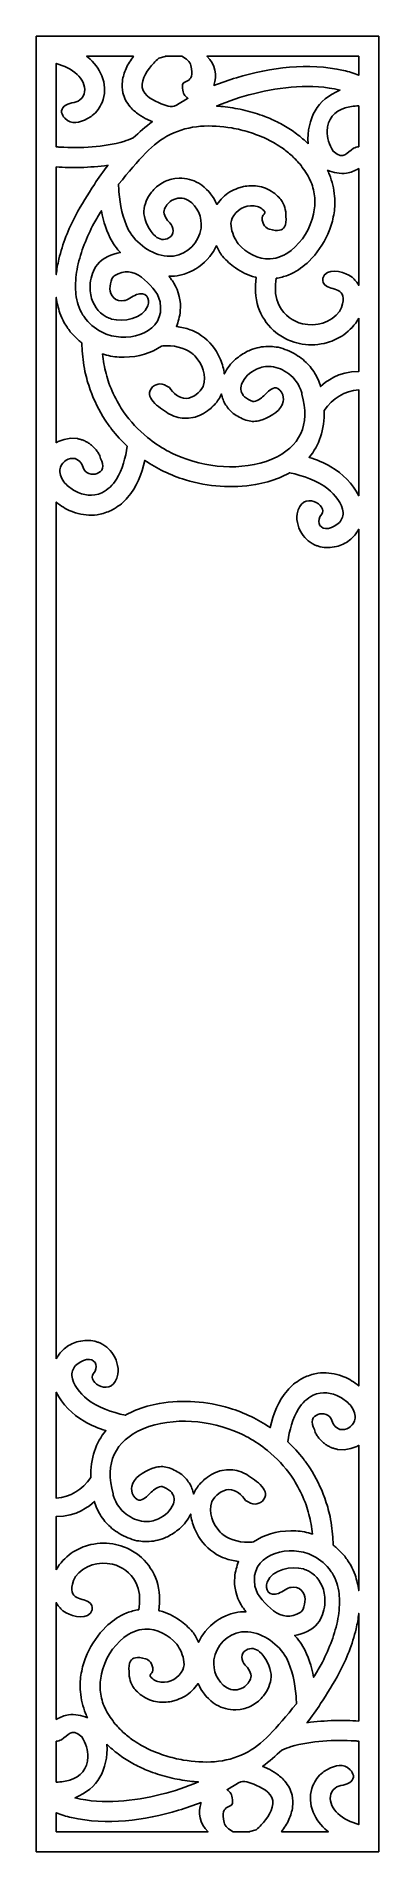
# Model space of a CAD drawing. Header units: centimetres. Extents: x 14.3 to 17.7, y -9 to 9.
import ezdxf

# ---------------------------------------------------------------- set-up
doc = ezdxf.new("R2010")
doc.units = ezdxf.units.CM
doc.header["$MEASUREMENT"] = 0
doc.layers.add('layer 1', color=7, linetype='Continuous')

msp = doc.modelspace()

# ---------------------------------------------------------------- linework, layer by layer
at = {"layer": 'layer 1', "color": 250}
for points, knots in [([(17.67046, -9.00021), (17.67046, -9.00021), (16.39627, -9.00021), (16.39627, -9.00021), (16.39627, -9.00021), (16.39627, -9.00021), (14.27031, -9.00021), (14.27031, -9.00021), (14.27031, -9.00021), (14.27031, -2.99986), (14.27031, 3.00037), (14.27031, 9.00077), (14.27031, 9.00077), (14.27031, 9.00077), (15.5445, 9.00077), (15.5445, 9.00077), (15.5445, 9.00077), (15.5445, 9.00077), (17.67046, 9.00077), (17.67046, 9.00077), (17.67046, 9.00077), (17.67046, 3.00037), (17.67046, -2.99986), (17.67046, -9.00021)], [0, 0, 0, 0, 0.14285714, 0.14285714, 0.14285714, 0.14285714, 0.28571429, 0.28571429, 0.28571429, 0.28571429, 0.42857143, 0.42857143, 0.42857143, 0.42857143, 0.57142857, 0.57142857, 0.57142857, 0.57142857, 0.71428571, 0.71428571, 0.71428571, 0.71428571, 1, 1, 1, 1]), ([(14.5031, 7.90223), (14.71635, 7.89046), (14.93436, 7.89922), (15.14053, 7.95893), (15.14053, 7.95893), (15.17159, 7.96908), (15.2013, 7.97996), (15.23092, 7.99282), (15.23092, 7.99282), (15.29213, 8.05014), (15.3563, 8.10425), (15.42301, 8.15463), (15.42301, 8.15463), (15.40672, 8.16112), (15.39048, 8.16803), (15.3742, 8.1754), (15.3742, 8.1754), (15.34461, 8.19044), (15.31706, 8.20604), (15.2891, 8.22403), (15.2891, 8.22403), (15.25644, 8.24783), (15.22934, 8.2713), (15.20195, 8.301), (15.20195, 8.301), (15.18465, 8.3228), (15.17064, 8.34341), (15.15693, 8.3676), (15.15693, 8.3676), (15.14585, 8.39151), (15.13765, 8.41353), (15.13057, 8.43887), (15.13057, 8.43887), (15.12254, 8.48005), (15.12098, 8.51495), (15.12488, 8.55664), (15.12488, 8.55664), (15.13198, 8.60141), (15.14372, 8.64001), (15.16156, 8.68151), (15.16156, 8.68151), (15.18204, 8.72436), (15.20668, 8.76486), (15.2349, 8.80272), (15.2349, 8.80272), (15.2349, 8.80272), (14.7706, 8.80272), (14.7706, 8.80272), (14.7706, 8.80272), (14.77508, 8.79938), (14.77951, 8.79599), (14.78393, 8.7925), (14.78393, 8.7925), (14.84497, 8.74151), (14.88989, 8.68281), (14.92142, 8.60959), (14.92142, 8.60959), (14.92142, 8.60959), (14.93255, 8.57883), (14.93255, 8.57883), (14.93255, 8.57883), (14.95631, 8.49789), (14.95562, 8.42483), (14.92526, 8.34577), (14.92526, 8.34577), (14.9014, 8.2924), (14.87082, 8.25125), (14.82568, 8.21392), (14.82568, 8.21392), (14.81084, 8.2032), (14.79637, 8.1939), (14.78041, 8.18498), (14.78041, 8.18498), (14.69761, 8.14429), (14.62339, 8.11696), (14.55325, 8.18985), (14.55325, 8.18985), (14.5217, 8.22263), (14.50429, 8.26734), (14.54892, 8.308), (14.54892, 8.308), (14.56767, 8.3251), (14.59825, 8.33212), (14.62388, 8.34132), (14.62388, 8.34132), (14.6531, 8.34617), (14.68003, 8.35295), (14.70441, 8.37064), (14.70441, 8.37064), (14.75913, 8.41574), (14.76106, 8.48132), (14.73465, 8.54259), (14.73465, 8.54259), (14.72001, 8.57316), (14.7014, 8.59875), (14.67731, 8.62262), (14.67731, 8.62262), (14.6194, 8.67675), (14.54385, 8.70764), (14.46837, 8.73155), (14.46837, 8.73155), (14.46837, 8.73155), (14.46837, 7.90465), (14.46837, 7.90465), (14.46837, 7.90465), (14.47995, 7.90376), (14.49151, 7.90298), (14.5031, 7.90223)], [0, 0, 0, 0, 0.03571429, 0.03571429, 0.03571429, 0.03571429, 0.07142857, 0.07142857, 0.07142857, 0.07142857, 0.10714286, 0.10714286, 0.10714286, 0.10714286, 0.14285714, 0.14285714, 0.14285714, 0.14285714, 0.17857143, 0.17857143, 0.17857143, 0.17857143, 0.21428571, 0.21428571, 0.21428571, 0.21428571, 0.25, 0.25, 0.25, 0.25, 0.28571429, 0.28571429, 0.28571429, 0.28571429, 0.32142857, 0.32142857, 0.32142857, 0.32142857, 0.35714286, 0.35714286, 0.35714286, 0.35714286, 0.39285714, 0.39285714, 0.39285714, 0.39285714, 0.42857143, 0.42857143, 0.42857143, 0.42857143, 0.46428571, 0.46428571, 0.46428571, 0.46428571, 0.5, 0.5, 0.5, 0.5, 0.53571429, 0.53571429, 0.53571429, 0.53571429, 0.57142857, 0.57142857, 0.57142857, 0.57142857, 0.60714286, 0.60714286, 0.60714286, 0.60714286, 0.64285714, 0.64285714, 0.64285714, 0.64285714, 0.67857143, 0.67857143, 0.67857143, 0.67857143, 0.71428571, 0.71428571, 0.71428571, 0.71428571, 0.75, 0.75, 0.75, 0.75, 0.78571429, 0.78571429, 0.78571429, 0.78571429, 0.82142857, 0.82142857, 0.82142857, 0.82142857, 0.85714286, 0.85714286, 0.85714286, 0.85714286, 0.89285714, 0.89285714, 0.89285714, 0.89285714, 0.92857143, 0.92857143, 0.92857143, 0.92857143, 1, 1, 1, 1]), ([(15.71588, 8.80272), (15.7577, 8.78166), (15.79695, 8.75148), (15.80639, 8.71015), (15.80639, 8.71015), (15.82849, 8.61346), (15.80915, 8.5803), (15.77048, 8.5582), (15.77048, 8.5582), (15.7318, 8.5361), (15.71799, 8.54439), (15.72351, 8.48637), (15.72351, 8.48637), (15.72902, 8.42858), (15.74274, 8.40915), (15.77562, 8.38716), (15.77562, 8.38716), (15.75714, 8.37649), (15.73885, 8.36549), (15.7207, 8.35411), (15.7207, 8.35411), (15.61953, 8.28974), (15.62863, 8.28997), (15.51131, 8.33207), (15.51131, 8.33207), (15.4376, 8.36175), (15.33873, 8.4062), (15.3217, 8.49342), (15.3217, 8.49342), (15.31136, 8.58319), (15.37997, 8.67314), (15.4364, 8.7351), (15.4364, 8.7351), (15.45263, 8.75198), (15.46909, 8.76802), (15.48719, 8.78306), (15.48719, 8.78306), (15.48719, 8.78306), (15.54873, 8.79894), (15.54873, 8.79894), (15.54873, 8.79894), (15.54873, 8.79894), (15.54865, 8.80272), (15.54865, 8.80272), (15.54865, 8.80272), (15.54865, 8.80272), (15.71588, 8.80272), (15.71588, 8.80272)], [0, 0, 0, 0, 0.07692308, 0.07692308, 0.07692308, 0.07692308, 0.15384615, 0.15384615, 0.15384615, 0.15384615, 0.23076923, 0.23076923, 0.23076923, 0.23076923, 0.30769231, 0.30769231, 0.30769231, 0.30769231, 0.38461538, 0.38461538, 0.38461538, 0.38461538, 0.46153846, 0.46153846, 0.46153846, 0.46153846, 0.53846154, 0.53846154, 0.53846154, 0.53846154, 0.61538462, 0.61538462, 0.61538462, 0.61538462, 0.69230769, 0.69230769, 0.69230769, 0.69230769, 0.76923077, 0.76923077, 0.76923077, 0.76923077, 0.84615385, 0.84615385, 0.84615385, 0.84615385, 1, 1, 1, 1]), ([(16.03343, 8.51179), (16.06774, 8.61749), (16.04949, 8.72033), (15.9651, 8.80272), (15.9651, 8.80272), (15.9651, 8.80272), (17.47243, 8.80272), (17.47243, 8.80272), (17.47243, 8.80272), (17.47243, 8.80272), (17.47243, 8.61401), (17.47243, 8.61401), (17.47243, 8.61401), (17.424, 8.63519), (17.3724, 8.65001), (17.32151, 8.66227), (17.32151, 8.66227), (16.96968, 8.74138), (16.59977, 8.69106), (16.25807, 8.59047), (16.25807, 8.59047), (16.18189, 8.56729), (16.10684, 8.54135), (16.03343, 8.51179)], [0, 0, 0, 0, 0.14285714, 0.14285714, 0.14285714, 0.14285714, 0.28571429, 0.28571429, 0.28571429, 0.28571429, 0.42857143, 0.42857143, 0.42857143, 0.42857143, 0.57142857, 0.57142857, 0.57142857, 0.57142857, 0.71428571, 0.71428571, 0.71428571, 0.71428571, 1, 1, 1, 1]), ([(16.96853, 7.9352), (16.95677, 8.19453), (17.06207, 8.37193), (17.28443, 8.46738), (17.28443, 8.46738), (17.0036, 8.53468), (16.70521, 8.50022), (16.42817, 8.43192), (16.42817, 8.43192), (16.30422, 8.40016), (16.1798, 8.36064), (16.06105, 8.30956), (16.06105, 8.30956), (16.08927, 8.30758), (16.11751, 8.30514), (16.14596, 8.30213), (16.14596, 8.30213), (16.21354, 8.29308), (16.27897, 8.2814), (16.34542, 8.26644), (16.34542, 8.26644), (16.41176, 8.24937), (16.47515, 8.22981), (16.53943, 8.2064), (16.53943, 8.2064), (16.58685, 8.18725), (16.63248, 8.1669), (16.67842, 8.14433), (16.67842, 8.14433), (16.72353, 8.12001), (16.76632, 8.09469), (16.80938, 8.06682), (16.80938, 8.06682), (16.85139, 8.037), (16.89069, 8.00648), (16.92991, 7.97306), (16.92991, 7.97306), (16.92991, 7.97306), (16.96853, 7.9352), (16.96853, 7.9352)], [0, 0, 0, 0, 0.09090909, 0.09090909, 0.09090909, 0.09090909, 0.18181818, 0.18181818, 0.18181818, 0.18181818, 0.27272727, 0.27272727, 0.27272727, 0.27272727, 0.36363636, 0.36363636, 0.36363636, 0.36363636, 0.45454545, 0.45454545, 0.45454545, 0.45454545, 0.54545455, 0.54545455, 0.54545455, 0.54545455, 0.63636364, 0.63636364, 0.63636364, 0.63636364, 0.72727273, 0.72727273, 0.72727273, 0.72727273, 0.81818182, 0.81818182, 0.81818182, 0.81818182, 1, 1, 1, 1]), ([(17.47243, 8.30985), (17.42209, 8.31032), (17.37676, 8.30418), (17.33639, 8.29138), (17.33639, 8.29138), (17.2268, 8.25663), (17.16279, 8.17866), (17.15913, 8.06132), (17.15913, 8.06132), (17.15703, 7.99429), (17.17973, 7.92725), (17.21721, 7.86022), (17.21721, 7.86022), (17.33333, 7.76873), (17.34605, 7.8472), (17.42052, 7.89002), (17.42052, 7.89002), (17.43624, 7.89906), (17.45352, 7.90436), (17.47243, 7.906), (17.47243, 7.906), (17.47243, 7.906), (17.47243, 8.30985), (17.47243, 8.30985)], [0, 0, 0, 0, 0.14285714, 0.14285714, 0.14285714, 0.14285714, 0.28571429, 0.28571429, 0.28571429, 0.28571429, 0.42857143, 0.42857143, 0.42857143, 0.42857143, 0.57142857, 0.57142857, 0.57142857, 0.57142857, 0.71428571, 0.71428571, 0.71428571, 0.71428571, 1, 1, 1, 1]), ([(16.51197, 7.20195), (16.52038, 7.24399), (16.57128, 7.24292), (16.51275, 7.28781), (16.51275, 7.28781), (16.49853, 7.29873), (16.4826, 7.30706), (16.46474, 7.31344), (16.46474, 7.31344), (16.37515, 7.33967), (16.28342, 7.29993), (16.23025, 7.22532), (16.23025, 7.22532), (16.20776, 7.18797), (16.19985, 7.15949), (16.20382, 7.11674), (16.20382, 7.11674), (16.21179, 7.05407), (16.24151, 6.99452), (16.27472, 6.94153), (16.27472, 6.94153), (16.35943, 6.85315), (16.46776, 6.78913), (16.59322, 6.79381), (16.59322, 6.79381), (16.67222, 6.79906), (16.73826, 6.829), (16.80069, 6.87679), (16.80069, 6.87679), (16.91332, 6.96761), (16.99067, 7.09835), (17.0239, 7.23847), (17.0239, 7.23847), (17.03481, 7.29291), (17.03868, 7.34376), (17.03534, 7.39929), (17.03534, 7.39929), (17.02988, 7.45485), (17.01802, 7.50419), (16.99779, 7.55629), (16.99779, 7.55629), (16.99779, 7.55629), (16.98035, 7.59445), (16.98035, 7.59445), (16.98035, 7.59445), (16.95344, 7.64526), (16.92141, 7.69023), (16.88557, 7.73517), (16.88557, 7.73517), (16.85744, 7.76705), (16.82903, 7.79625), (16.79799, 7.82529), (16.79799, 7.82529), (16.7655, 7.85295), (16.73302, 7.87818), (16.69822, 7.90286), (16.69822, 7.90286), (16.64943, 7.93446), (16.60102, 7.96172), (16.54886, 7.98731), (16.54886, 7.98731), (16.49477, 8.01146), (16.44134, 8.03191), (16.38492, 8.05032), (16.38492, 8.05032), (16.32722, 8.06714), (16.27037, 8.08082), (16.21126, 8.09226), (16.21126, 8.09226), (16.00477, 8.12605), (15.78999, 8.12272), (15.59869, 8.02623), (15.59869, 8.02623), (15.42708, 7.93968), (15.28958, 7.7834), (15.08815, 7.53347), (15.08815, 7.53347), (15.08811, 7.50816), (15.08846, 7.48291), (15.09059, 7.45765), (15.09059, 7.45765), (15.10267, 7.32796), (15.12663, 7.19678), (15.18672, 7.08012), (15.18672, 7.08012), (15.26488, 6.94271), (15.41089, 6.83638), (15.56991, 6.82026), (15.56991, 6.82026), (15.59149, 6.81909), (15.61152, 6.81947), (15.63309, 6.82163), (15.63309, 6.82163), (15.77314, 6.84235), (15.88581, 6.95731), (15.90695, 7.0968), (15.90695, 7.0968), (15.91889, 7.20376), (15.87451, 7.31466), (15.78175, 7.37299), (15.78175, 7.37299), (15.72521, 7.40514), (15.67047, 7.40535), (15.61421, 7.37206), (15.61421, 7.37206), (15.57814, 7.34814), (15.55125, 7.31388), (15.53864, 7.27228), (15.53864, 7.27228), (15.52806, 7.22902), (15.57072, 7.17949), (15.59595, 7.1503), (15.59595, 7.1503), (15.63967, 7.10964), (15.64435, 7.03346), (15.58706, 7.00133), (15.58706, 7.00133), (15.5378, 6.97368), (15.49206, 6.98621), (15.45363, 7.0179), (15.45363, 7.0179), (15.38954, 7.07072), (15.3457, 7.17681), (15.33936, 7.23893), (15.33936, 7.23893), (15.33917, 7.24827), (15.33897, 7.25762), (15.33877, 7.26696), (15.33877, 7.26696), (15.34314, 7.33756), (15.37206, 7.39777), (15.41389, 7.45399), (15.41389, 7.45399), (15.44651, 7.49373), (15.48044, 7.52302), (15.52475, 7.54923), (15.52475, 7.54923), (15.565, 7.57044), (15.60276, 7.58343), (15.64758, 7.59164), (15.64758, 7.59164), (15.64758, 7.59164), (15.69043, 7.59541), (15.69043, 7.59541), (15.69043, 7.59541), (15.76231, 7.59497), (15.82112, 7.57847), (15.8835, 7.54295), (15.8835, 7.54295), (15.8835, 7.54295), (15.9128, 7.52362), (15.9128, 7.52362), (15.9128, 7.52362), (15.98188, 7.47161), (16.02982, 7.40918), (16.06407, 7.33324), (16.06407, 7.33324), (16.06421, 7.33349), (16.06436, 7.33373), (16.06451, 7.33398), (16.06451, 7.33398), (16.08256, 7.35933), (16.10052, 7.38086), (16.12217, 7.40319), (16.12217, 7.40319), (16.14487, 7.4234), (16.16683, 7.44038), (16.19213, 7.45717), (16.19213, 7.45717), (16.2182, 7.47205), (16.243, 7.48401), (16.27081, 7.49518), (16.27081, 7.49518), (16.27081, 7.49518), (16.3268, 7.51114), (16.3268, 7.51114), (16.3268, 7.51114), (16.37537, 7.51963), (16.41694, 7.5217), (16.46567, 7.51592), (16.46567, 7.51592), (16.46567, 7.51592), (16.50597, 7.50773), (16.50597, 7.50773), (16.50597, 7.50773), (16.56463, 7.49051), (16.60922, 7.46622), (16.65571, 7.42642), (16.65571, 7.42642), (16.67054, 7.41206), (16.68414, 7.39777), (16.69715, 7.38173), (16.69715, 7.38173), (16.7345, 7.32961), (16.74934, 7.27927), (16.74957, 7.21543), (16.74957, 7.21543), (16.75303, 7.17362), (16.75079, 7.13615), (16.73457, 7.11057), (16.73457, 7.11057), (16.7137, 7.07769), (16.6697, 7.06448), (16.5849, 7.08695), (16.5849, 7.08695), (16.558, 7.09408), (16.50866, 7.13783), (16.51197, 7.20195)], [0, 0, 0, 0, 0.01886792, 0.01886792, 0.01886792, 0.01886792, 0.03773585, 0.03773585, 0.03773585, 0.03773585, 0.05660377, 0.05660377, 0.05660377, 0.05660377, 0.0754717, 0.0754717, 0.0754717, 0.0754717, 0.09433962, 0.09433962, 0.09433962, 0.09433962, 0.11320755, 0.11320755, 0.11320755, 0.11320755, 0.13207547, 0.13207547, 0.13207547, 0.13207547, 0.1509434, 0.1509434, 0.1509434, 0.1509434, 0.16981132, 0.16981132, 0.16981132, 0.16981132, 0.18867925, 0.18867925, 0.18867925, 0.18867925, 0.20754717, 0.20754717, 0.20754717, 0.20754717, 0.22641509, 0.22641509, 0.22641509, 0.22641509, 0.24528302, 0.24528302, 0.24528302, 0.24528302, 0.26415094, 0.26415094, 0.26415094, 0.26415094, 0.28301887, 0.28301887, 0.28301887, 0.28301887, 0.30188679, 0.30188679, 0.30188679, 0.30188679, 0.32075472, 0.32075472, 0.32075472, 0.32075472, 0.33962264, 0.33962264, 0.33962264, 0.33962264, 0.35849057, 0.35849057, 0.35849057, 0.35849057, 0.37735849, 0.37735849, 0.37735849, 0.37735849, 0.39622642, 0.39622642, 0.39622642, 0.39622642, 0.41509434, 0.41509434, 0.41509434, 0.41509434, 0.43396226, 0.43396226, 0.43396226, 0.43396226, 0.45283019, 0.45283019, 0.45283019, 0.45283019, 0.47169811, 0.47169811, 0.47169811, 0.47169811, 0.49056604, 0.49056604, 0.49056604, 0.49056604, 0.50943396, 0.50943396, 0.50943396, 0.50943396, 0.52830189, 0.52830189, 0.52830189, 0.52830189, 0.54716981, 0.54716981, 0.54716981, 0.54716981, 0.56603774, 0.56603774, 0.56603774, 0.56603774, 0.58490566, 0.58490566, 0.58490566, 0.58490566, 0.60377358, 0.60377358, 0.60377358, 0.60377358, 0.62264151, 0.62264151, 0.62264151, 0.62264151, 0.64150943, 0.64150943, 0.64150943, 0.64150943, 0.66037736, 0.66037736, 0.66037736, 0.66037736, 0.67924528, 0.67924528, 0.67924528, 0.67924528, 0.69811321, 0.69811321, 0.69811321, 0.69811321, 0.71698113, 0.71698113, 0.71698113, 0.71698113, 0.73584906, 0.73584906, 0.73584906, 0.73584906, 0.75471698, 0.75471698, 0.75471698, 0.75471698, 0.77358491, 0.77358491, 0.77358491, 0.77358491, 0.79245283, 0.79245283, 0.79245283, 0.79245283, 0.81132075, 0.81132075, 0.81132075, 0.81132075, 0.83018868, 0.83018868, 0.83018868, 0.83018868, 0.8490566, 0.8490566, 0.8490566, 0.8490566, 0.86792453, 0.86792453, 0.86792453, 0.86792453, 0.88679245, 0.88679245, 0.88679245, 0.88679245, 0.90566038, 0.90566038, 0.90566038, 0.90566038, 0.9245283, 0.9245283, 0.9245283, 0.9245283, 0.94339623, 0.94339623, 0.94339623, 0.94339623, 0.96226415, 0.96226415, 0.96226415, 0.96226415, 1, 1, 1, 1]), ([(14.98257, 7.72201), (14.89207, 7.70891), (14.80031, 7.70294), (14.70964, 7.70036), (14.70964, 7.70036), (14.6293, 7.69915), (14.5486, 7.70005), (14.46837, 7.7059), (14.46837, 7.7059), (14.46837, 7.7059), (14.46837, 6.63837), (14.46837, 6.63837), (14.46837, 6.63837), (14.47401, 6.68935), (14.48273, 6.73976), (14.49431, 6.79134), (14.49431, 6.79134), (14.53215, 6.94282), (14.5886, 7.08983), (14.66241, 7.22747), (14.66241, 7.22747), (14.71931, 7.33186), (14.78321, 7.43206), (14.84748, 7.53205), (14.84748, 7.53205), (14.88927, 7.59736), (14.93442, 7.66079), (14.98257, 7.72201)], [0, 0, 0, 0, 0.125, 0.125, 0.125, 0.125, 0.25, 0.25, 0.25, 0.25, 0.375, 0.375, 0.375, 0.375, 0.5, 0.5, 0.5, 0.5, 0.625, 0.625, 0.625, 0.625, 0.75, 0.75, 0.75, 0.75, 1, 1, 1, 1]), ([(16.65151, 6.60127), (16.63937, 6.52128), (16.63978, 6.44067), (16.66789, 6.36318), (16.66789, 6.36318), (16.67298, 6.34995), (16.67894, 6.33728), (16.68526, 6.32446), (16.68526, 6.32446), (16.73611, 6.23352), (16.81445, 6.17512), (16.91513, 6.14991), (16.91513, 6.14991), (17.05084, 6.11936), (17.19482, 6.1603), (17.2816, 6.27297), (17.2816, 6.27297), (17.33907, 6.3874), (17.32248, 6.4403), (17.28368, 6.46936), (17.28368, 6.46936), (17.24487, 6.49842), (17.18318, 6.50262), (17.15247, 6.52269), (17.15247, 6.52269), (17.12263, 6.54219), (17.10819, 6.57298), (17.11649, 6.60208), (17.11649, 6.60208), (17.14736, 6.71012), (17.30605, 6.67053), (17.37492, 6.63248), (17.37492, 6.63248), (17.37492, 6.63248), (17.40501, 6.61178), (17.40501, 6.61178), (17.40501, 6.61178), (17.43406, 6.58701), (17.45559, 6.5605), (17.47243, 6.53063), (17.47243, 6.53063), (17.47243, 6.53063), (17.47243, 7.68957), (17.47243, 7.68957), (17.47243, 7.68957), (17.4307, 7.66418), (17.39028, 7.64992), (17.35084, 7.64411), (17.35084, 7.64411), (17.28576, 7.6345), (17.22335, 7.64793), (17.16227, 7.6724), (17.16227, 7.6724), (17.16877, 7.65896), (17.175, 7.64542), (17.18102, 7.63155), (17.18102, 7.63155), (17.20891, 7.55964), (17.22526, 7.49162), (17.23278, 7.41495), (17.23278, 7.41495), (17.23618, 7.35871), (17.23434, 7.30612), (17.22726, 7.2503), (17.22726, 7.2503), (17.21814, 7.19449), (17.20489, 7.14307), (17.18616, 7.08974), (17.18616, 7.08974), (17.18616, 7.08974), (17.16503, 7.03791), (17.16503, 7.03791), (17.16503, 7.03791), (17.11785, 6.93691), (17.05808, 6.84858), (16.97902, 6.77005), (16.97902, 6.77005), (16.92518, 6.71902), (16.86876, 6.67835), (16.80191, 6.64606), (16.80191, 6.64606), (16.80191, 6.64606), (16.76994, 6.63233), (16.76994, 6.63233), (16.76994, 6.63233), (16.73018, 6.6174), (16.69087, 6.60704), (16.65151, 6.60127)], [0, 0, 0, 0, 0.04347826, 0.04347826, 0.04347826, 0.04347826, 0.08695652, 0.08695652, 0.08695652, 0.08695652, 0.13043478, 0.13043478, 0.13043478, 0.13043478, 0.17391304, 0.17391304, 0.17391304, 0.17391304, 0.2173913, 0.2173913, 0.2173913, 0.2173913, 0.26086957, 0.26086957, 0.26086957, 0.26086957, 0.30434783, 0.30434783, 0.30434783, 0.30434783, 0.34782609, 0.34782609, 0.34782609, 0.34782609, 0.39130435, 0.39130435, 0.39130435, 0.39130435, 0.43478261, 0.43478261, 0.43478261, 0.43478261, 0.47826087, 0.47826087, 0.47826087, 0.47826087, 0.52173913, 0.52173913, 0.52173913, 0.52173913, 0.56521739, 0.56521739, 0.56521739, 0.56521739, 0.60869565, 0.60869565, 0.60869565, 0.60869565, 0.65217391, 0.65217391, 0.65217391, 0.65217391, 0.69565217, 0.69565217, 0.69565217, 0.69565217, 0.73913043, 0.73913043, 0.73913043, 0.73913043, 0.7826087, 0.7826087, 0.7826087, 0.7826087, 0.82608696, 0.82608696, 0.82608696, 0.82608696, 0.86956522, 0.86956522, 0.86956522, 0.86956522, 0.91304348, 0.91304348, 0.91304348, 0.91304348, 1, 1, 1, 1]), ([(15.01869, 6.19715), (15.01073, 6.19981), (15.00276, 6.20248), (14.99478, 6.20514), (14.99478, 6.20514), (14.90551, 6.2419), (14.85016, 6.31058), (14.81985, 6.40106), (14.81985, 6.40106), (14.80538, 6.45222), (14.80151, 6.49883), (14.80627, 6.55185), (14.80627, 6.55185), (14.81509, 6.61763), (14.83651, 6.68517), (14.87673, 6.73876), (14.87673, 6.73876), (14.93518, 6.80516), (15.01905, 6.84215), (15.10602, 6.85587), (15.10602, 6.85587), (15.09751, 6.86511), (15.08915, 6.87462), (15.08086, 6.88443), (15.08086, 6.88443), (15.06036, 6.91049), (15.04205, 6.93651), (15.02456, 6.96464), (15.02456, 6.96464), (14.97068, 7.05951), (14.93722, 7.164), (14.91649, 7.27115), (14.91649, 7.27115), (14.89126, 7.22967), (14.86673, 7.18784), (14.8433, 7.14554), (14.8433, 7.14554), (14.77027, 7.0114), (14.71416, 6.86666), (14.68074, 6.71761), (14.68074, 6.71761), (14.66602, 6.64361), (14.65819, 6.57285), (14.65959, 6.49742), (14.65959, 6.49742), (14.66089, 6.48002), (14.6622, 6.46262), (14.6635, 6.44524), (14.6635, 6.44524), (14.67405, 6.36765), (14.69405, 6.30328), (14.73393, 6.23577), (14.73393, 6.23577), (14.74355, 6.22226), (14.75315, 6.20877), (14.76276, 6.19527), (14.76276, 6.19527), (14.81377, 6.13519), (14.8717, 6.09013), (14.94286, 6.05657), (14.94286, 6.05657), (14.95295, 6.05246), (14.96304, 6.04834), (14.97313, 6.04422), (14.97313, 6.04422), (15.20249, 5.96481), (15.55423, 6.06119), (15.49982, 6.36833), (15.49982, 6.36833), (15.47707, 6.47155), (15.3934, 6.54754), (15.31457, 6.6115), (15.31457, 6.6115), (15.23451, 6.67506), (15.14328, 6.68427), (15.05022, 6.62922), (15.05022, 6.62922), (15.03274, 6.61779), (15.03066, 6.61478), (15.02156, 6.59553), (15.02156, 6.59553), (14.9957, 6.53433), (14.99028, 6.45869), (15.0395, 6.40742), (15.0395, 6.40742), (15.06661, 6.38223), (15.10354, 6.37528), (15.13882, 6.37975), (15.13882, 6.37975), (15.1764, 6.38053), (15.21997, 6.4225), (15.26537, 6.43939), (15.26537, 6.43939), (15.3591, 6.47429), (15.4044, 6.40231), (15.3771, 6.32683), (15.3771, 6.32683), (15.33067, 6.19839), (15.13425, 6.16663), (15.01869, 6.19715)], [0, 0, 0, 0, 0.03846154, 0.03846154, 0.03846154, 0.03846154, 0.07692308, 0.07692308, 0.07692308, 0.07692308, 0.11538462, 0.11538462, 0.11538462, 0.11538462, 0.15384615, 0.15384615, 0.15384615, 0.15384615, 0.19230769, 0.19230769, 0.19230769, 0.19230769, 0.23076923, 0.23076923, 0.23076923, 0.23076923, 0.26923077, 0.26923077, 0.26923077, 0.26923077, 0.30769231, 0.30769231, 0.30769231, 0.30769231, 0.34615385, 0.34615385, 0.34615385, 0.34615385, 0.38461538, 0.38461538, 0.38461538, 0.38461538, 0.42307692, 0.42307692, 0.42307692, 0.42307692, 0.46153846, 0.46153846, 0.46153846, 0.46153846, 0.5, 0.5, 0.5, 0.5, 0.53846154, 0.53846154, 0.53846154, 0.53846154, 0.57692308, 0.57692308, 0.57692308, 0.57692308, 0.61538462, 0.61538462, 0.61538462, 0.61538462, 0.65384615, 0.65384615, 0.65384615, 0.65384615, 0.69230769, 0.69230769, 0.69230769, 0.69230769, 0.73076923, 0.73076923, 0.73076923, 0.73076923, 0.76923077, 0.76923077, 0.76923077, 0.76923077, 0.80769231, 0.80769231, 0.80769231, 0.80769231, 0.84615385, 0.84615385, 0.84615385, 0.84615385, 0.88461538, 0.88461538, 0.88461538, 0.88461538, 0.92307692, 0.92307692, 0.92307692, 0.92307692, 1, 1, 1, 1]), ([(17.47243, 6.20498), (17.43366, 6.13734), (17.38564, 6.08694), (17.32237, 6.04099), (17.32237, 6.04099), (17.27116, 6.00661), (17.21967, 5.98182), (17.16078, 5.96404), (17.16078, 5.96404), (17.07712, 5.94093), (16.99574, 5.93616), (16.90998, 5.94909), (16.90998, 5.94909), (16.87316, 5.95553), (16.83842, 5.96469), (16.8033, 5.97722), (16.8033, 5.97722), (16.75306, 5.9965), (16.70909, 6.02082), (16.66516, 6.05173), (16.66516, 6.05173), (16.66516, 6.05173), (16.62458, 6.08488), (16.62458, 6.08488), (16.62458, 6.08488), (16.55452, 6.1512), (16.50525, 6.22458), (16.47455, 6.31624), (16.47455, 6.31624), (16.44402, 6.41333), (16.44027, 6.51087), (16.45278, 6.61036), (16.45278, 6.61036), (16.44989, 6.61103), (16.44701, 6.61172), (16.44411, 6.61242), (16.44411, 6.61242), (16.37188, 6.63225), (16.30914, 6.66279), (16.24728, 6.7049), (16.24728, 6.7049), (16.19948, 6.73922), (16.15841, 6.77667), (16.11773, 6.81912), (16.11773, 6.81912), (16.09606, 6.85365), (16.07623, 6.88798), (16.05916, 6.92375), (16.05916, 6.92375), (16.04722, 6.89853), (16.03342, 6.87432), (16.0172, 6.84991), (16.0172, 6.84991), (16.0172, 6.84991), (15.99291, 6.81745), (15.99291, 6.81745), (15.99291, 6.81745), (15.9267, 6.73857), (15.85119, 6.6836), (15.75448, 6.64782), (15.75448, 6.64782), (15.73541, 6.64165), (15.71671, 6.6364), (15.69727, 6.63181), (15.69727, 6.63181), (15.6595, 6.62452), (15.62368, 6.62141), (15.58756, 6.62194), (15.58756, 6.62194), (15.59424, 6.61386), (15.60079, 6.60562), (15.60718, 6.59718), (15.60718, 6.59718), (15.61724, 6.5831), (15.62671, 6.56896), (15.63588, 6.55431), (15.63588, 6.55431), (15.6865, 6.46731), (15.70861, 6.37986), (15.70013, 6.27976), (15.70013, 6.27976), (15.69377, 6.22152), (15.68087, 6.16957), (15.66237, 6.12344), (15.66237, 6.12344), (15.70842, 6.11726), (15.75384, 6.10691), (15.79915, 6.09093), (15.79915, 6.09093), (15.82772, 6.07999), (15.85435, 6.0676), (15.88106, 6.05257), (15.88106, 6.05257), (15.96728, 6.00057), (16.02823, 5.93135), (16.07787, 5.84373), (16.07787, 5.84373), (16.07787, 5.84373), (16.10057, 5.79617), (16.10057, 5.79617), (16.10057, 5.79617), (16.11949, 5.74794), (16.13198, 5.70185), (16.13711, 5.65342), (16.13711, 5.65342), (16.16482, 5.71041), (16.20038, 5.75448), (16.24864, 5.79827), (16.24864, 5.79827), (16.28669, 5.82991), (16.32475, 5.85494), (16.3686, 5.87793), (16.3686, 5.87793), (16.38504, 5.88492), (16.40149, 5.8919), (16.41794, 5.89889), (16.41794, 5.89889), (16.47839, 5.91882), (16.53228, 5.92716), (16.59599, 5.92612), (16.59599, 5.92612), (16.62161, 5.92429), (16.64588, 5.92126), (16.67127, 5.91672), (16.67127, 5.91672), (16.73522, 5.9018), (16.78944, 5.87886), (16.8465, 5.84627), (16.8465, 5.84627), (16.872, 5.83002), (16.89556, 5.81327), (16.9194, 5.79448), (16.9194, 5.79448), (16.96035, 5.75853), (16.99271, 5.72287), (17.02446, 5.67841), (17.02446, 5.67841), (17.05144, 5.63518), (17.07199, 5.59359), (17.08805, 5.54504), (17.08805, 5.54504), (17.08983, 5.53936), (17.09152, 5.53371), (17.09317, 5.52802), (17.09317, 5.52802), (17.13987, 5.57384), (17.26905, 5.67856), (17.47243, 5.67679), (17.47243, 5.67679), (17.47243, 5.67679), (17.47243, 6.20498), (17.47243, 6.20498)], [0, 0, 0, 0, 0.02564103, 0.02564103, 0.02564103, 0.02564103, 0.05128205, 0.05128205, 0.05128205, 0.05128205, 0.07692308, 0.07692308, 0.07692308, 0.07692308, 0.1025641, 0.1025641, 0.1025641, 0.1025641, 0.12820513, 0.12820513, 0.12820513, 0.12820513, 0.15384615, 0.15384615, 0.15384615, 0.15384615, 0.17948718, 0.17948718, 0.17948718, 0.17948718, 0.20512821, 0.20512821, 0.20512821, 0.20512821, 0.23076923, 0.23076923, 0.23076923, 0.23076923, 0.25641026, 0.25641026, 0.25641026, 0.25641026, 0.28205128, 0.28205128, 0.28205128, 0.28205128, 0.30769231, 0.30769231, 0.30769231, 0.30769231, 0.33333333, 0.33333333, 0.33333333, 0.33333333, 0.35897436, 0.35897436, 0.35897436, 0.35897436, 0.38461538, 0.38461538, 0.38461538, 0.38461538, 0.41025641, 0.41025641, 0.41025641, 0.41025641, 0.43589744, 0.43589744, 0.43589744, 0.43589744, 0.46153846, 0.46153846, 0.46153846, 0.46153846, 0.48717949, 0.48717949, 0.48717949, 0.48717949, 0.51282051, 0.51282051, 0.51282051, 0.51282051, 0.53846154, 0.53846154, 0.53846154, 0.53846154, 0.56410256, 0.56410256, 0.56410256, 0.56410256, 0.58974359, 0.58974359, 0.58974359, 0.58974359, 0.61538462, 0.61538462, 0.61538462, 0.61538462, 0.64102564, 0.64102564, 0.64102564, 0.64102564, 0.66666667, 0.66666667, 0.66666667, 0.66666667, 0.69230769, 0.69230769, 0.69230769, 0.69230769, 0.71794872, 0.71794872, 0.71794872, 0.71794872, 0.74358974, 0.74358974, 0.74358974, 0.74358974, 0.76923077, 0.76923077, 0.76923077, 0.76923077, 0.79487179, 0.79487179, 0.79487179, 0.79487179, 0.82051282, 0.82051282, 0.82051282, 0.82051282, 0.84615385, 0.84615385, 0.84615385, 0.84615385, 0.87179487, 0.87179487, 0.87179487, 0.87179487, 0.8974359, 0.8974359, 0.8974359, 0.8974359, 0.92307692, 0.92307692, 0.92307692, 0.92307692, 0.94871795, 0.94871795, 0.94871795, 0.94871795, 1, 1, 1, 1]), ([(14.46837, 4.96895), (14.46837, 4.96895), (14.48883, 4.98161), (14.48883, 4.98161), (14.48883, 4.98161), (14.48883, 4.98161), (14.54872, 5.00416), (14.54872, 5.00416), (14.54872, 5.00416), (14.54872, 5.00416), (14.61251, 5.0145), (14.61251, 5.0145), (14.61251, 5.0145), (14.61251, 5.0145), (14.67844, 5.01107), (14.67844, 5.01107), (14.67844, 5.01107), (14.68943, 5.00861), (14.70042, 5.00615), (14.7114, 5.00369), (14.7114, 5.00369), (14.72224, 4.9999), (14.73306, 4.99611), (14.74388, 4.99232), (14.74388, 4.99232), (14.75438, 4.98715), (14.76488, 4.98198), (14.77537, 4.97681), (14.77537, 4.97681), (14.78535, 4.97029), (14.79534, 4.96378), (14.80533, 4.95726), (14.80533, 4.95726), (14.81464, 4.94942), (14.82397, 4.94158), (14.8333, 4.93375), (14.8333, 4.93375), (14.84184, 4.92465), (14.85037, 4.91555), (14.85891, 4.90646), (14.85891, 4.90646), (14.86654, 4.8962), (14.87419, 4.88593), (14.88183, 4.87566), (14.88183, 4.87566), (14.8885, 4.8643), (14.89518, 4.85294), (14.90186, 4.84159), (14.90186, 4.84159), (14.90813, 4.80844), (14.93365, 4.77063), (14.93202, 4.73773), (14.93202, 4.73773), (14.92917, 4.68001), (14.86915, 4.65166), (14.81566, 4.65929), (14.81566, 4.65929), (14.78566, 4.66356), (14.75771, 4.67916), (14.74307, 4.70723), (14.74307, 4.70723), (14.72646, 4.75489), (14.70701, 4.79539), (14.65686, 4.81296), (14.65686, 4.81296), (14.5915, 4.82758), (14.53311, 4.7894), (14.51019, 4.72833), (14.51019, 4.72833), (14.51019, 4.72833), (14.50511, 4.70198), (14.50511, 4.70198), (14.50511, 4.70198), (14.50392, 4.65275), (14.52177, 4.60647), (14.55461, 4.56978), (14.55461, 4.56978), (14.58453, 4.53994), (14.6186, 4.51419), (14.65485, 4.49261), (14.65485, 4.49261), (14.74147, 4.44564), (14.82935, 4.43511), (14.92101, 4.47474), (14.92101, 4.47474), (14.98421, 4.50559), (15.02935, 4.5508), (15.06677, 4.60941), (15.06677, 4.60941), (15.1265, 4.70768), (15.15589, 4.82232), (15.17386, 4.93536), (15.17386, 4.93536), (15.11774, 4.98826), (15.0664, 5.04431), (15.01738, 5.1062), (15.01738, 5.1062), (14.99524, 5.13573), (14.97413, 5.16542), (14.9536, 5.19596), (14.9536, 5.19596), (14.89265, 5.29194), (14.84483, 5.38853), (14.80545, 5.49515), (14.80545, 5.49515), (14.78485, 5.55587), (14.76805, 5.61581), (14.75408, 5.67835), (14.75408, 5.67835), (14.73883, 5.75632), (14.72935, 5.83232), (14.72469, 5.9116), (14.72469, 5.9116), (14.72418, 5.92773), (14.72383, 5.94382), (14.72361, 5.95989), (14.72361, 5.95989), (14.71085, 5.96959), (14.69821, 5.97968), (14.68559, 5.99022), (14.68559, 5.99022), (14.65775, 6.0163), (14.63284, 6.04231), (14.60815, 6.07137), (14.60815, 6.07137), (14.58606, 6.10061), (14.5668, 6.12929), (14.54819, 6.16081), (14.54819, 6.16081), (14.53181, 6.1924), (14.51798, 6.223), (14.50503, 6.25619), (14.50503, 6.25619), (14.48781, 6.30813), (14.47627, 6.35738), (14.46837, 6.41101), (14.46837, 6.41101), (14.46837, 6.41101), (14.46837, 4.96895), (14.46837, 4.96895)], [0, 0, 0, 0, 0.02777778, 0.02777778, 0.02777778, 0.02777778, 0.05555556, 0.05555556, 0.05555556, 0.05555556, 0.08333333, 0.08333333, 0.08333333, 0.08333333, 0.11111111, 0.11111111, 0.11111111, 0.11111111, 0.13888889, 0.13888889, 0.13888889, 0.13888889, 0.16666667, 0.16666667, 0.16666667, 0.16666667, 0.19444444, 0.19444444, 0.19444444, 0.19444444, 0.22222222, 0.22222222, 0.22222222, 0.22222222, 0.25, 0.25, 0.25, 0.25, 0.27777778, 0.27777778, 0.27777778, 0.27777778, 0.30555556, 0.30555556, 0.30555556, 0.30555556, 0.33333333, 0.33333333, 0.33333333, 0.33333333, 0.36111111, 0.36111111, 0.36111111, 0.36111111, 0.38888889, 0.38888889, 0.38888889, 0.38888889, 0.41666667, 0.41666667, 0.41666667, 0.41666667, 0.44444444, 0.44444444, 0.44444444, 0.44444444, 0.47222222, 0.47222222, 0.47222222, 0.47222222, 0.5, 0.5, 0.5, 0.5, 0.52777778, 0.52777778, 0.52777778, 0.52777778, 0.55555556, 0.55555556, 0.55555556, 0.55555556, 0.58333333, 0.58333333, 0.58333333, 0.58333333, 0.61111111, 0.61111111, 0.61111111, 0.61111111, 0.63888889, 0.63888889, 0.63888889, 0.63888889, 0.66666667, 0.66666667, 0.66666667, 0.66666667, 0.69444444, 0.69444444, 0.69444444, 0.69444444, 0.72222222, 0.72222222, 0.72222222, 0.72222222, 0.75, 0.75, 0.75, 0.75, 0.77777778, 0.77777778, 0.77777778, 0.77777778, 0.80555556, 0.80555556, 0.80555556, 0.80555556, 0.83333333, 0.83333333, 0.83333333, 0.83333333, 0.86111111, 0.86111111, 0.86111111, 0.86111111, 0.88888889, 0.88888889, 0.88888889, 0.88888889, 0.91666667, 0.91666667, 0.91666667, 0.91666667, 0.94444444, 0.94444444, 0.94444444, 0.94444444, 1, 1, 1, 1]), ([(15.51318, 5.92934), (15.41528, 5.85751), (15.28662, 5.82309), (15.14333, 5.81803), (15.14333, 5.81803), (15.12661, 5.81837), (15.1099, 5.81872), (15.09318, 5.81906), (15.09318, 5.81906), (15.0348, 5.82356), (14.98085, 5.83394), (14.92827, 5.85101), (14.92827, 5.85101), (14.93154, 5.81803), (14.93596, 5.785), (14.94153, 5.75166), (14.94153, 5.75166), (14.95429, 5.68639), (14.97072, 5.62437), (14.99214, 5.56129), (14.99214, 5.56129), (15.0184, 5.49022), (15.0489, 5.42431), (15.08615, 5.35822), (15.08615, 5.35822), (15.10244, 5.33102), (15.11928, 5.3045), (15.13703, 5.27809), (15.13703, 5.27809), (15.20602, 5.18097), (15.28247, 5.09873), (15.37404, 5.02236), (15.37404, 5.02236), (15.43475, 4.97434), (15.49653, 4.9328), (15.56404, 4.89466), (15.56404, 4.89466), (15.59327, 4.87912), (15.62262, 4.86445), (15.6527, 4.85037), (15.6527, 4.85037), (15.94737, 4.7216), (16.30652, 4.68444), (16.6095, 4.80679), (16.6095, 4.80679), (16.89411, 4.92951), (16.98889, 5.14571), (16.9085, 5.45389), (16.9085, 5.45389), (16.90656, 5.46068), (16.90462, 5.46746), (16.90269, 5.47424), (16.90269, 5.47424), (16.87866, 5.55125), (16.84013, 5.6048), (16.77702, 5.65454), (16.77702, 5.65454), (16.72295, 5.69286), (16.66794, 5.71894), (16.60198, 5.72714), (16.60198, 5.72714), (16.54842, 5.73098), (16.50458, 5.72241), (16.45587, 5.70007), (16.45587, 5.70007), (16.39278, 5.66702), (16.33367, 5.6204), (16.30895, 5.55134), (16.30895, 5.55134), (16.29482, 5.50184), (16.30217, 5.46377), (16.33804, 5.42633), (16.33804, 5.42633), (16.36189, 5.40586), (16.38905, 5.39011), (16.41942, 5.381), (16.41942, 5.381), (16.45655, 5.37361), (16.50299, 5.41334), (16.52841, 5.43501), (16.52841, 5.43501), (16.55671, 5.46176), (16.59457, 5.50711), (16.63402, 5.5135), (16.63402, 5.5135), (16.6577, 5.51735), (16.68196, 5.50717), (16.70504, 5.47058), (16.70504, 5.47058), (16.72514, 5.43873), (16.72705, 5.40659), (16.7219, 5.37854), (16.7219, 5.37854), (16.70645, 5.29433), (16.60549, 5.23393), (16.52265, 5.1996), (16.52265, 5.1996), (16.50857, 5.19546), (16.4945, 5.19132), (16.48043, 5.18718), (16.48043, 5.18718), (16.43325, 5.1793), (16.39705, 5.18101), (16.35124, 5.19468), (16.35124, 5.19468), (16.32892, 5.20434), (16.3066, 5.21401), (16.28429, 5.22367), (16.28429, 5.22367), (16.26513, 5.23605), (16.24597, 5.24841), (16.22682, 5.26078), (16.22682, 5.26078), (16.21094, 5.2758), (16.19507, 5.29083), (16.17921, 5.30584), (16.17921, 5.30584), (16.16704, 5.32309), (16.15487, 5.34034), (16.14271, 5.35759), (16.14271, 5.35759), (16.13453, 5.37641), (16.12635, 5.39523), (16.11818, 5.41405), (16.11818, 5.41405), (16.11441, 5.42839), (16.11144, 5.44181), (16.10917, 5.45525), (16.10917, 5.45525), (16.09287, 5.41705), (16.07048, 5.38249), (16.04034, 5.34805), (16.04034, 5.34805), (16.0237, 5.33104), (16.00675, 5.3155), (15.98858, 5.30014), (15.98858, 5.30014), (15.93699, 5.2607), (15.88858, 5.2352), (15.82543, 5.21953), (15.82543, 5.21953), (15.82543, 5.21953), (15.78233, 5.2132), (15.78233, 5.2132), (15.78233, 5.2132), (15.72181, 5.21031), (15.67278, 5.21951), (15.61704, 5.24266), (15.61704, 5.24266), (15.61704, 5.24266), (15.57985, 5.26187), (15.57985, 5.26187), (15.57985, 5.26187), (15.48699, 5.31959), (15.32823, 5.42746), (15.4248, 5.52397), (15.4248, 5.52397), (15.44911, 5.5442), (15.47342, 5.55312), (15.49773, 5.55339), (15.49773, 5.55339), (15.52899, 5.55374), (15.56027, 5.53981), (15.59154, 5.51739), (15.59154, 5.51739), (15.63134, 5.46273), (15.68668, 5.41165), (15.75802, 5.41031), (15.75802, 5.41031), (15.82764, 5.41356), (15.8967, 5.46811), (15.92629, 5.52974), (15.92629, 5.52974), (15.97024, 5.63539), (15.91581, 5.75395), (15.84323, 5.83261), (15.84323, 5.83261), (15.83497, 5.84074), (15.82685, 5.84852), (15.81802, 5.856), (15.81802, 5.856), (15.73607, 5.92115), (15.62919, 5.93533), (15.52742, 5.93291), (15.52742, 5.93291), (15.52742, 5.93291), (15.51318, 5.92934), (15.51318, 5.92934)], [0, 0, 0, 0, 0.02083333, 0.02083333, 0.02083333, 0.02083333, 0.04166667, 0.04166667, 0.04166667, 0.04166667, 0.0625, 0.0625, 0.0625, 0.0625, 0.08333333, 0.08333333, 0.08333333, 0.08333333, 0.10416667, 0.10416667, 0.10416667, 0.10416667, 0.125, 0.125, 0.125, 0.125, 0.14583333, 0.14583333, 0.14583333, 0.14583333, 0.16666667, 0.16666667, 0.16666667, 0.16666667, 0.1875, 0.1875, 0.1875, 0.1875, 0.20833333, 0.20833333, 0.20833333, 0.20833333, 0.22916667, 0.22916667, 0.22916667, 0.22916667, 0.25, 0.25, 0.25, 0.25, 0.27083333, 0.27083333, 0.27083333, 0.27083333, 0.29166667, 0.29166667, 0.29166667, 0.29166667, 0.3125, 0.3125, 0.3125, 0.3125, 0.33333333, 0.33333333, 0.33333333, 0.33333333, 0.35416667, 0.35416667, 0.35416667, 0.35416667, 0.375, 0.375, 0.375, 0.375, 0.39583333, 0.39583333, 0.39583333, 0.39583333, 0.41666667, 0.41666667, 0.41666667, 0.41666667, 0.4375, 0.4375, 0.4375, 0.4375, 0.45833333, 0.45833333, 0.45833333, 0.45833333, 0.47916667, 0.47916667, 0.47916667, 0.47916667, 0.5, 0.5, 0.5, 0.5, 0.52083333, 0.52083333, 0.52083333, 0.52083333, 0.54166667, 0.54166667, 0.54166667, 0.54166667, 0.5625, 0.5625, 0.5625, 0.5625, 0.58333333, 0.58333333, 0.58333333, 0.58333333, 0.60416667, 0.60416667, 0.60416667, 0.60416667, 0.625, 0.625, 0.625, 0.625, 0.64583333, 0.64583333, 0.64583333, 0.64583333, 0.66666667, 0.66666667, 0.66666667, 0.66666667, 0.6875, 0.6875, 0.6875, 0.6875, 0.70833333, 0.70833333, 0.70833333, 0.70833333, 0.72916667, 0.72916667, 0.72916667, 0.72916667, 0.75, 0.75, 0.75, 0.75, 0.77083333, 0.77083333, 0.77083333, 0.77083333, 0.79166667, 0.79166667, 0.79166667, 0.79166667, 0.8125, 0.8125, 0.8125, 0.8125, 0.83333333, 0.83333333, 0.83333333, 0.83333333, 0.85416667, 0.85416667, 0.85416667, 0.85416667, 0.875, 0.875, 0.875, 0.875, 0.89583333, 0.89583333, 0.89583333, 0.89583333, 0.91666667, 0.91666667, 0.91666667, 0.91666667, 0.9375, 0.9375, 0.9375, 0.9375, 0.95833333, 0.95833333, 0.95833333, 0.95833333, 1, 1, 1, 1]), ([(17.12864, 5.29194), (17.13191, 5.09724), (17.08191, 4.94479), (16.97826, 4.82584), (16.97826, 4.82584), (17.05354, 4.80202), (17.1265, 4.77236), (17.19626, 4.73215), (17.19626, 4.73215), (17.31148, 4.66275), (17.41169, 4.56626), (17.47243, 4.44577), (17.47243, 4.44577), (17.47243, 4.44577), (17.47243, 5.49667), (17.47243, 5.49667), (17.47243, 5.49667), (17.32607, 5.48477), (17.21593, 5.40862), (17.12864, 5.29194)], [0, 0, 0, 0, 0.16666667, 0.16666667, 0.16666667, 0.16666667, 0.33333333, 0.33333333, 0.33333333, 0.33333333, 0.5, 0.5, 0.5, 0.5, 0.66666667, 0.66666667, 0.66666667, 0.66666667, 1, 1, 1, 1]), ([(14.46835, -4.11191), (14.49155, -4.0704), (14.52133, -4.03464), (14.56018, -4.00303), (14.56018, -4.00303), (14.60137, -3.97293), (14.64191, -3.95391), (14.69115, -3.9408), (14.69115, -3.9408), (14.74691, -3.92846), (14.79711, -3.92765), (14.85298, -3.93941), (14.85298, -3.93941), (14.86378, -3.94261), (14.87458, -3.94581), (14.88538, -3.94901), (14.88538, -3.94901), (14.95003, -3.97416), (14.99687, -4.01079), (15.0331, -4.07039), (15.0331, -4.07039), (15.05908, -4.10415), (15.09399, -4.19028), (15.08082, -4.26394), (15.08082, -4.26394), (15.03691, -4.50948), (14.7609, -4.34882), (14.83911, -4.25705), (14.83911, -4.25705), (14.86494, -4.22675), (14.8671, -4.19393), (14.86214, -4.17075), (14.86214, -4.17075), (14.84947, -4.11149), (14.76321, -4.09481), (14.67196, -4.16781), (14.67196, -4.16781), (14.64089, -4.19932), (14.62313, -4.23288), (14.62309, -4.27738), (14.62309, -4.27738), (14.62943, -4.37152), (14.70597, -4.45344), (14.77419, -4.5115), (14.77419, -4.5115), (14.88373, -4.60008), (15.02017, -4.64111), (15.15544, -4.67247), (15.15544, -4.67247), (15.18651, -4.65503), (15.21965, -4.63869), (15.25494, -4.62348), (15.25494, -4.62348), (15.33281, -4.59198), (15.41048, -4.5703), (15.49298, -4.55508), (15.49298, -4.55508), (15.72742, -4.51666), (15.96244, -4.53515), (16.1899, -4.60154), (16.1899, -4.60154), (16.26397, -4.62524), (16.33399, -4.65264), (16.40431, -4.68556), (16.40431, -4.68556), (16.47008, -4.7184), (16.5317, -4.75407), (16.59266, -4.79457), (16.59266, -4.79457), (16.62352, -4.66106), (16.67323, -4.53261), (16.76308, -4.42629), (16.76308, -4.42629), (16.8029, -4.38175), (16.84531, -4.34651), (16.89629, -4.31532), (16.89629, -4.31532), (16.93735, -4.29275), (16.97646, -4.27682), (17.02166, -4.26465), (17.02166, -4.26465), (17.02166, -4.26465), (17.06511, -4.25618), (17.06511, -4.25618), (17.06511, -4.25618), (17.1415, -4.24693), (17.20829, -4.25314), (17.28196, -4.27502), (17.28196, -4.27502), (17.28196, -4.27502), (17.32352, -4.29027), (17.32352, -4.29027), (17.32352, -4.29027), (17.37721, -4.31389), (17.42721, -4.34425), (17.47241, -4.38087), (17.47241, -4.38087), (17.47241, -1.54979), (17.47243, 1.28129), (17.47243, 4.11246), (17.47243, 4.11246), (17.44922, 4.07095), (17.41944, 4.0352), (17.38059, 4.00359), (17.38059, 4.00359), (17.3394, 3.97349), (17.29886, 3.95446), (17.24963, 3.94135), (17.24963, 3.94135), (17.19386, 3.92902), (17.14366, 3.9282), (17.0878, 3.93997), (17.0878, 3.93997), (17.07699, 3.94317), (17.06619, 3.94636), (17.0554, 3.94956), (17.0554, 3.94956), (16.99075, 3.97471), (16.9439, 4.01134), (16.90768, 4.07094), (16.90768, 4.07094), (16.88169, 4.1047), (16.84678, 4.19084), (16.85995, 4.26449), (16.85995, 4.26449), (16.90386, 4.51003), (17.17988, 4.34937), (17.10166, 4.25761), (17.10166, 4.25761), (17.07584, 4.22731), (17.07368, 4.19448), (17.07863, 4.1713), (17.07863, 4.1713), (17.0913, 4.11205), (17.17756, 4.09536), (17.26881, 4.16836), (17.26881, 4.16836), (17.29988, 4.19988), (17.31765, 4.23344), (17.31768, 4.27794), (17.31768, 4.27794), (17.31135, 4.37208), (17.2348, 4.454), (17.16658, 4.51205), (17.16658, 4.51205), (17.05704, 4.60064), (16.9206, 4.64166), (16.78534, 4.67302), (16.78534, 4.67302), (16.75426, 4.65558), (16.72112, 4.63925), (16.68583, 4.62404), (16.68583, 4.62404), (16.60796, 4.59254), (16.5303, 4.57085), (16.44779, 4.55563), (16.44779, 4.55563), (16.21335, 4.51721), (15.97833, 4.5357), (15.75087, 4.60209), (15.75087, 4.60209), (15.6768, 4.6258), (15.60678, 4.6532), (15.53646, 4.68611), (15.53646, 4.68611), (15.47069, 4.71896), (15.40907, 4.75463), (15.34811, 4.79513), (15.34811, 4.79513), (15.31726, 4.66161), (15.26754, 4.53316), (15.1777, 4.42685), (15.1777, 4.42685), (15.13787, 4.38231), (15.09546, 4.34706), (15.04448, 4.31587), (15.04448, 4.31587), (15.00342, 4.29331), (14.96432, 4.27737), (14.91911, 4.2652), (14.91911, 4.2652), (14.91911, 4.2652), (14.87566, 4.25674), (14.87566, 4.25674), (14.87566, 4.25674), (14.79928, 4.24749), (14.73249, 4.2537), (14.65881, 4.27557), (14.65881, 4.27557), (14.65881, 4.27557), (14.61726, 4.29082), (14.61726, 4.29082), (14.61726, 4.29082), (14.56357, 4.31445), (14.51356, 4.34481), (14.46837, 4.38142), (14.46837, 4.38142), (14.46837, 1.55025), (14.46835, -1.28085), (14.46835, -4.11191)], [0, 0, 0, 0, 0.01960784, 0.01960784, 0.01960784, 0.01960784, 0.03921569, 0.03921569, 0.03921569, 0.03921569, 0.05882353, 0.05882353, 0.05882353, 0.05882353, 0.07843137, 0.07843137, 0.07843137, 0.07843137, 0.09803922, 0.09803922, 0.09803922, 0.09803922, 0.11764706, 0.11764706, 0.11764706, 0.11764706, 0.1372549, 0.1372549, 0.1372549, 0.1372549, 0.15686275, 0.15686275, 0.15686275, 0.15686275, 0.17647059, 0.17647059, 0.17647059, 0.17647059, 0.19607843, 0.19607843, 0.19607843, 0.19607843, 0.21568627, 0.21568627, 0.21568627, 0.21568627, 0.23529412, 0.23529412, 0.23529412, 0.23529412, 0.25490196, 0.25490196, 0.25490196, 0.25490196, 0.2745098, 0.2745098, 0.2745098, 0.2745098, 0.29411765, 0.29411765, 0.29411765, 0.29411765, 0.31372549, 0.31372549, 0.31372549, 0.31372549, 0.33333333, 0.33333333, 0.33333333, 0.33333333, 0.35294118, 0.35294118, 0.35294118, 0.35294118, 0.37254902, 0.37254902, 0.37254902, 0.37254902, 0.39215686, 0.39215686, 0.39215686, 0.39215686, 0.41176471, 0.41176471, 0.41176471, 0.41176471, 0.43137255, 0.43137255, 0.43137255, 0.43137255, 0.45098039, 0.45098039, 0.45098039, 0.45098039, 0.47058824, 0.47058824, 0.47058824, 0.47058824, 0.49019608, 0.49019608, 0.49019608, 0.49019608, 0.50980392, 0.50980392, 0.50980392, 0.50980392, 0.52941176, 0.52941176, 0.52941176, 0.52941176, 0.54901961, 0.54901961, 0.54901961, 0.54901961, 0.56862745, 0.56862745, 0.56862745, 0.56862745, 0.58823529, 0.58823529, 0.58823529, 0.58823529, 0.60784314, 0.60784314, 0.60784314, 0.60784314, 0.62745098, 0.62745098, 0.62745098, 0.62745098, 0.64705882, 0.64705882, 0.64705882, 0.64705882, 0.66666667, 0.66666667, 0.66666667, 0.66666667, 0.68627451, 0.68627451, 0.68627451, 0.68627451, 0.70588235, 0.70588235, 0.70588235, 0.70588235, 0.7254902, 0.7254902, 0.7254902, 0.7254902, 0.74509804, 0.74509804, 0.74509804, 0.74509804, 0.76470588, 0.76470588, 0.76470588, 0.76470588, 0.78431373, 0.78431373, 0.78431373, 0.78431373, 0.80392157, 0.80392157, 0.80392157, 0.80392157, 0.82352941, 0.82352941, 0.82352941, 0.82352941, 0.84313725, 0.84313725, 0.84313725, 0.84313725, 0.8627451, 0.8627451, 0.8627451, 0.8627451, 0.88235294, 0.88235294, 0.88235294, 0.88235294, 0.90196078, 0.90196078, 0.90196078, 0.90196078, 0.92156863, 0.92156863, 0.92156863, 0.92156863, 0.94117647, 0.94117647, 0.94117647, 0.94117647, 0.96078431, 0.96078431, 0.96078431, 0.96078431, 1, 1, 1, 1]), ([(14.81213, -5.29139), (14.80886, -5.09669), (14.85886, -4.94423), (14.96251, -4.82529), (14.96251, -4.82529), (14.88724, -4.80146), (14.81427, -4.77181), (14.74451, -4.73159), (14.74451, -4.73159), (14.6293, -4.6622), (14.52909, -4.5657), (14.46835, -4.44521), (14.46835, -4.44521), (14.46835, -4.44521), (14.46835, -5.49612), (14.46835, -5.49612), (14.46835, -5.49612), (14.6147, -5.48421), (14.72484, -5.40807), (14.81213, -5.29139)], [0, 0, 0, 0, 0.16666667, 0.16666667, 0.16666667, 0.16666667, 0.33333333, 0.33333333, 0.33333333, 0.33333333, 0.5, 0.5, 0.5, 0.5, 0.66666667, 0.66666667, 0.66666667, 0.66666667, 1, 1, 1, 1]), ([(17.47241, -4.96839), (17.47241, -4.96839), (17.45194, -4.98106), (17.45194, -4.98106), (17.45194, -4.98106), (17.45194, -4.98106), (17.39205, -5.00361), (17.39205, -5.00361), (17.39205, -5.00361), (17.39205, -5.00361), (17.32826, -5.01394), (17.32826, -5.01394), (17.32826, -5.01394), (17.32826, -5.01394), (17.26233, -5.01052), (17.26233, -5.01052), (17.26233, -5.01052), (17.25134, -5.00805), (17.24035, -5.0056), (17.22937, -5.00314), (17.22937, -5.00314), (17.21853, -4.99935), (17.20771, -4.99555), (17.19689, -4.99176), (17.19689, -4.99176), (17.18639, -4.98659), (17.1759, -4.98142), (17.1654, -4.97626), (17.1654, -4.97626), (17.15542, -4.96974), (17.14544, -4.96322), (17.13545, -4.95671), (17.13545, -4.95671), (17.12613, -4.94887), (17.1168, -4.94102), (17.10747, -4.93319), (17.10747, -4.93319), (17.09894, -4.92409), (17.0904, -4.915), (17.08187, -4.90591), (17.08187, -4.90591), (17.07423, -4.89564), (17.06659, -4.88537), (17.05894, -4.87511), (17.05894, -4.87511), (17.05227, -4.86375), (17.04559, -4.85239), (17.03891, -4.84103), (17.03891, -4.84103), (17.03264, -4.80789), (17.00712, -4.77007), (17.00875, -4.73718), (17.00875, -4.73718), (17.0116, -4.67946), (17.07163, -4.65111), (17.12511, -4.65873), (17.12511, -4.65873), (17.15511, -4.663), (17.18307, -4.67861), (17.1977, -4.70668), (17.1977, -4.70668), (17.21432, -4.75434), (17.23376, -4.79484), (17.28391, -4.8124), (17.28391, -4.8124), (17.34927, -4.82703), (17.40767, -4.78885), (17.43058, -4.72777), (17.43058, -4.72777), (17.43058, -4.72777), (17.43566, -4.70142), (17.43566, -4.70142), (17.43566, -4.70142), (17.43686, -4.6522), (17.419, -4.60592), (17.38616, -4.56923), (17.38616, -4.56923), (17.35624, -4.53938), (17.32217, -4.51364), (17.28592, -4.49205), (17.28592, -4.49205), (17.1993, -4.44509), (17.11142, -4.43456), (17.01976, -4.47419), (17.01976, -4.47419), (16.95656, -4.50503), (16.91142, -4.55025), (16.874, -4.60886), (16.874, -4.60886), (16.81427, -4.70713), (16.78488, -4.82176), (16.76691, -4.93481), (16.76691, -4.93481), (16.82303, -4.9877), (16.87438, -5.04376), (16.92339, -5.10565), (16.92339, -5.10565), (16.94553, -5.13517), (16.96664, -5.16486), (16.98717, -5.19541), (16.98717, -5.19541), (17.04812, -5.29139), (17.09595, -5.38798), (17.13533, -5.49459), (17.13533, -5.49459), (17.15592, -5.55531), (17.17273, -5.61526), (17.18669, -5.67779), (17.18669, -5.67779), (17.20194, -5.75577), (17.21142, -5.83177), (17.21608, -5.91105), (17.21608, -5.91105), (17.21659, -5.92718), (17.21694, -5.94327), (17.21716, -5.95934), (17.21716, -5.95934), (17.22992, -5.96903), (17.24257, -5.97912), (17.25518, -5.98967), (17.25518, -5.98967), (17.28303, -6.01574), (17.30793, -6.04175), (17.33263, -6.07082), (17.33263, -6.07082), (17.35471, -6.10006), (17.37397, -6.12873), (17.39258, -6.16025), (17.39258, -6.16025), (17.40896, -6.19185), (17.4228, -6.22245), (17.43574, -6.25564), (17.43574, -6.25564), (17.45296, -6.30758), (17.4645, -6.35683), (17.47241, -6.41046), (17.47241, -6.41046), (17.47241, -6.41046), (17.47241, -4.96839), (17.47241, -4.96839)], [0, 0, 0, 0, 0.02777778, 0.02777778, 0.02777778, 0.02777778, 0.05555556, 0.05555556, 0.05555556, 0.05555556, 0.08333333, 0.08333333, 0.08333333, 0.08333333, 0.11111111, 0.11111111, 0.11111111, 0.11111111, 0.13888889, 0.13888889, 0.13888889, 0.13888889, 0.16666667, 0.16666667, 0.16666667, 0.16666667, 0.19444444, 0.19444444, 0.19444444, 0.19444444, 0.22222222, 0.22222222, 0.22222222, 0.22222222, 0.25, 0.25, 0.25, 0.25, 0.27777778, 0.27777778, 0.27777778, 0.27777778, 0.30555556, 0.30555556, 0.30555556, 0.30555556, 0.33333333, 0.33333333, 0.33333333, 0.33333333, 0.36111111, 0.36111111, 0.36111111, 0.36111111, 0.38888889, 0.38888889, 0.38888889, 0.38888889, 0.41666667, 0.41666667, 0.41666667, 0.41666667, 0.44444444, 0.44444444, 0.44444444, 0.44444444, 0.47222222, 0.47222222, 0.47222222, 0.47222222, 0.5, 0.5, 0.5, 0.5, 0.52777778, 0.52777778, 0.52777778, 0.52777778, 0.55555556, 0.55555556, 0.55555556, 0.55555556, 0.58333333, 0.58333333, 0.58333333, 0.58333333, 0.61111111, 0.61111111, 0.61111111, 0.61111111, 0.63888889, 0.63888889, 0.63888889, 0.63888889, 0.66666667, 0.66666667, 0.66666667, 0.66666667, 0.69444444, 0.69444444, 0.69444444, 0.69444444, 0.72222222, 0.72222222, 0.72222222, 0.72222222, 0.75, 0.75, 0.75, 0.75, 0.77777778, 0.77777778, 0.77777778, 0.77777778, 0.80555556, 0.80555556, 0.80555556, 0.80555556, 0.83333333, 0.83333333, 0.83333333, 0.83333333, 0.86111111, 0.86111111, 0.86111111, 0.86111111, 0.88888889, 0.88888889, 0.88888889, 0.88888889, 0.91666667, 0.91666667, 0.91666667, 0.91666667, 0.94444444, 0.94444444, 0.94444444, 0.94444444, 1, 1, 1, 1]), ([(16.42759, -5.92879), (16.52549, -5.85696), (16.65415, -5.82254), (16.79745, -5.81747), (16.79745, -5.81747), (16.81416, -5.81782), (16.83088, -5.81816), (16.84759, -5.81851), (16.84759, -5.81851), (16.90597, -5.82301), (16.95992, -5.83338), (17.0125, -5.85045), (17.0125, -5.85045), (17.00923, -5.81748), (17.00482, -5.78445), (16.99924, -5.75111), (16.99924, -5.75111), (16.98648, -5.68583), (16.97005, -5.62381), (16.94863, -5.56074), (16.94863, -5.56074), (16.92237, -5.48967), (16.89187, -5.42375), (16.85462, -5.35767), (16.85462, -5.35767), (16.83833, -5.33046), (16.82149, -5.30395), (16.80374, -5.27754), (16.80374, -5.27754), (16.73476, -5.18042), (16.6583, -5.09818), (16.56674, -5.02181), (16.56674, -5.02181), (16.50603, -4.97379), (16.44424, -4.93225), (16.37673, -4.89411), (16.37673, -4.89411), (16.3475, -4.87856), (16.31815, -4.8639), (16.28807, -4.84982), (16.28807, -4.84982), (15.9934, -4.72105), (15.63425, -4.68389), (15.33127, -4.80624), (15.33127, -4.80624), (15.04666, -4.92895), (14.95188, -5.14516), (15.03227, -5.45334), (15.03227, -5.45334), (15.03421, -5.46012), (15.03616, -5.46691), (15.03809, -5.47369), (15.03809, -5.47369), (15.06211, -5.5507), (15.10064, -5.60425), (15.16375, -5.65399), (15.16375, -5.65399), (15.21782, -5.69231), (15.27284, -5.71839), (15.33879, -5.72659), (15.33879, -5.72659), (15.39235, -5.73042), (15.43619, -5.72186), (15.4849, -5.69952), (15.4849, -5.69952), (15.548, -5.66646), (15.6071, -5.61984), (15.63182, -5.55079), (15.63182, -5.55079), (15.64595, -5.50129), (15.6386, -5.46321), (15.60274, -5.42577), (15.60274, -5.42577), (15.57888, -5.4053), (15.55172, -5.38956), (15.52135, -5.38045), (15.52135, -5.38045), (15.48423, -5.37305), (15.43779, -5.41279), (15.41237, -5.43446), (15.41237, -5.43446), (15.38407, -5.4612), (15.3462, -5.50655), (15.30675, -5.51295), (15.30675, -5.51295), (15.28307, -5.51679), (15.25881, -5.50661), (15.23573, -5.47003), (15.23573, -5.47003), (15.21563, -5.43818), (15.21372, -5.40604), (15.21887, -5.37798), (15.21887, -5.37798), (15.23433, -5.29378), (15.33528, -5.23337), (15.41812, -5.19904), (15.41812, -5.19904), (15.4322, -5.1949), (15.44627, -5.19077), (15.46034, -5.18663), (15.46034, -5.18663), (15.50753, -5.17874), (15.54372, -5.18046), (15.58954, -5.19412), (15.58954, -5.19412), (15.61185, -5.20379), (15.63417, -5.21345), (15.65648, -5.22312), (15.65648, -5.22312), (15.67564, -5.23549), (15.69481, -5.24786), (15.71396, -5.26023), (15.71396, -5.26023), (15.72983, -5.27525), (15.7457, -5.29027), (15.76157, -5.30528), (15.76157, -5.30528), (15.77373, -5.32253), (15.7859, -5.33978), (15.79806, -5.35703), (15.79806, -5.35703), (15.80624, -5.37586), (15.81442, -5.39468), (15.82259, -5.41349), (15.82259, -5.41349), (15.82636, -5.42783), (15.82934, -5.44126), (15.8316, -5.4547), (15.8316, -5.4547), (15.8479, -5.41649), (15.87029, -5.38194), (15.90043, -5.3475), (15.90043, -5.3475), (15.91707, -5.33048), (15.93402, -5.31495), (15.95219, -5.29959), (15.95219, -5.29959), (16.00378, -5.26015), (16.05219, -5.23464), (16.11534, -5.21898), (16.11534, -5.21898), (16.11534, -5.21898), (16.15844, -5.21265), (16.15844, -5.21265), (16.15844, -5.21265), (16.21896, -5.20976), (16.26799, -5.21896), (16.32373, -5.24211), (16.32373, -5.24211), (16.32373, -5.24211), (16.36092, -5.26132), (16.36092, -5.26132), (16.36092, -5.26132), (16.45378, -5.31904), (16.61254, -5.4269), (16.51597, -5.52342), (16.51597, -5.52342), (16.49166, -5.54365), (16.46735, -5.55257), (16.44304, -5.55284), (16.44304, -5.55284), (16.41178, -5.55318), (16.3805, -5.53926), (16.34924, -5.51683), (16.34924, -5.51683), (16.30943, -5.46217), (16.2541, -5.4111), (16.18275, -5.40976), (16.18275, -5.40976), (16.11313, -5.41301), (16.04407, -5.46756), (16.01449, -5.52919), (16.01449, -5.52919), (15.97053, -5.63484), (16.02496, -5.75339), (16.09754, -5.83206), (16.09754, -5.83206), (16.1058, -5.84019), (16.11392, -5.84797), (16.12276, -5.85545), (16.12276, -5.85545), (16.20471, -5.92059), (16.31158, -5.93477), (16.41335, -5.93236), (16.41335, -5.93236), (16.41335, -5.93236), (16.42759, -5.92879), (16.42759, -5.92879)], [0, 0, 0, 0, 0.02083333, 0.02083333, 0.02083333, 0.02083333, 0.04166667, 0.04166667, 0.04166667, 0.04166667, 0.0625, 0.0625, 0.0625, 0.0625, 0.08333333, 0.08333333, 0.08333333, 0.08333333, 0.10416667, 0.10416667, 0.10416667, 0.10416667, 0.125, 0.125, 0.125, 0.125, 0.14583333, 0.14583333, 0.14583333, 0.14583333, 0.16666667, 0.16666667, 0.16666667, 0.16666667, 0.1875, 0.1875, 0.1875, 0.1875, 0.20833333, 0.20833333, 0.20833333, 0.20833333, 0.22916667, 0.22916667, 0.22916667, 0.22916667, 0.25, 0.25, 0.25, 0.25, 0.27083333, 0.27083333, 0.27083333, 0.27083333, 0.29166667, 0.29166667, 0.29166667, 0.29166667, 0.3125, 0.3125, 0.3125, 0.3125, 0.33333333, 0.33333333, 0.33333333, 0.33333333, 0.35416667, 0.35416667, 0.35416667, 0.35416667, 0.375, 0.375, 0.375, 0.375, 0.39583333, 0.39583333, 0.39583333, 0.39583333, 0.41666667, 0.41666667, 0.41666667, 0.41666667, 0.4375, 0.4375, 0.4375, 0.4375, 0.45833333, 0.45833333, 0.45833333, 0.45833333, 0.47916667, 0.47916667, 0.47916667, 0.47916667, 0.5, 0.5, 0.5, 0.5, 0.52083333, 0.52083333, 0.52083333, 0.52083333, 0.54166667, 0.54166667, 0.54166667, 0.54166667, 0.5625, 0.5625, 0.5625, 0.5625, 0.58333333, 0.58333333, 0.58333333, 0.58333333, 0.60416667, 0.60416667, 0.60416667, 0.60416667, 0.625, 0.625, 0.625, 0.625, 0.64583333, 0.64583333, 0.64583333, 0.64583333, 0.66666667, 0.66666667, 0.66666667, 0.66666667, 0.6875, 0.6875, 0.6875, 0.6875, 0.70833333, 0.70833333, 0.70833333, 0.70833333, 0.72916667, 0.72916667, 0.72916667, 0.72916667, 0.75, 0.75, 0.75, 0.75, 0.77083333, 0.77083333, 0.77083333, 0.77083333, 0.79166667, 0.79166667, 0.79166667, 0.79166667, 0.8125, 0.8125, 0.8125, 0.8125, 0.83333333, 0.83333333, 0.83333333, 0.83333333, 0.85416667, 0.85416667, 0.85416667, 0.85416667, 0.875, 0.875, 0.875, 0.875, 0.89583333, 0.89583333, 0.89583333, 0.89583333, 0.91666667, 0.91666667, 0.91666667, 0.91666667, 0.9375, 0.9375, 0.9375, 0.9375, 0.95833333, 0.95833333, 0.95833333, 0.95833333, 1, 1, 1, 1]), ([(14.46835, -6.20443), (14.50711, -6.13678), (14.55513, -6.08638), (14.6184, -6.04044), (14.6184, -6.04044), (14.66961, -6.00606), (14.7211, -5.98126), (14.78, -5.96349), (14.78, -5.96349), (14.86365, -5.94038), (14.94504, -5.9356), (15.03079, -5.94854), (15.03079, -5.94854), (15.06761, -5.95497), (15.10235, -5.96413), (15.13747, -5.97667), (15.13747, -5.97667), (15.18772, -5.99595), (15.23168, -6.02027), (15.27561, -6.05117), (15.27561, -6.05117), (15.27561, -6.05117), (15.3162, -6.08432), (15.3162, -6.08432), (15.3162, -6.08432), (15.38625, -6.15065), (15.43552, -6.22402), (15.46622, -6.31569), (15.46622, -6.31569), (15.49675, -6.41278), (15.50051, -6.51031), (15.48799, -6.60981), (15.48799, -6.60981), (15.49088, -6.61047), (15.49376, -6.61117), (15.49666, -6.61187), (15.49666, -6.61187), (15.56889, -6.63169), (15.63163, -6.66223), (15.69349, -6.70435), (15.69349, -6.70435), (15.7413, -6.73867), (15.78236, -6.77612), (15.82304, -6.81857), (15.82304, -6.81857), (15.84471, -6.85309), (15.86454, -6.88743), (15.88161, -6.92319), (15.88161, -6.92319), (15.89355, -6.89797), (15.90735, -6.87377), (15.92357, -6.84935), (15.92357, -6.84935), (15.92357, -6.84935), (15.94786, -6.81689), (15.94786, -6.81689), (15.94786, -6.81689), (16.01407, -6.73801), (16.08958, -6.68305), (16.1863, -6.64727), (16.1863, -6.64727), (16.20536, -6.6411), (16.22406, -6.63584), (16.2435, -6.63126), (16.2435, -6.63126), (16.28127, -6.62397), (16.31709, -6.62086), (16.35321, -6.62139), (16.35321, -6.62139), (16.34653, -6.6133), (16.33998, -6.60507), (16.33359, -6.59663), (16.33359, -6.59663), (16.32353, -6.58255), (16.31406, -6.56841), (16.30489, -6.55375), (16.30489, -6.55375), (16.25428, -6.46675), (16.23216, -6.37931), (16.24064, -6.27921), (16.24064, -6.27921), (16.24701, -6.22096), (16.2599, -6.16902), (16.27841, -6.12288), (16.27841, -6.12288), (16.23235, -6.1167), (16.18693, -6.10636), (16.14162, -6.09037), (16.14162, -6.09037), (16.11305, -6.07943), (16.08642, -6.06704), (16.05971, -6.05201), (16.05971, -6.05201), (15.97349, -6.00002), (15.91254, -5.9308), (15.8629, -5.84318), (15.8629, -5.84318), (15.8629, -5.84318), (15.8402, -5.79562), (15.8402, -5.79562), (15.8402, -5.79562), (15.82128, -5.74738), (15.80879, -5.7013), (15.80366, -5.65287), (15.80366, -5.65287), (15.77595, -5.70985), (15.74039, -5.75393), (15.69213, -5.79772), (15.69213, -5.79772), (15.65408, -5.82935), (15.61602, -5.85439), (15.57218, -5.87738), (15.57218, -5.87738), (15.55573, -5.88437), (15.53928, -5.89135), (15.52283, -5.89833), (15.52283, -5.89833), (15.46238, -5.91826), (15.40849, -5.9266), (15.34478, -5.92556), (15.34478, -5.92556), (15.31916, -5.92374), (15.29489, -5.92071), (15.2695, -5.91617), (15.2695, -5.91617), (15.20555, -5.90124), (15.15134, -5.87831), (15.09427, -5.84571), (15.09427, -5.84571), (15.06877, -5.82946), (15.04522, -5.81272), (15.02137, -5.79392), (15.02137, -5.79392), (14.98043, -5.75798), (14.94807, -5.72231), (14.91631, -5.67786), (14.91631, -5.67786), (14.88934, -5.63463), (14.86878, -5.59304), (14.85272, -5.54449), (14.85272, -5.54449), (14.85095, -5.53881), (14.84925, -5.53315), (14.8476, -5.52747), (14.8476, -5.52747), (14.8009, -5.57328), (14.67173, -5.67801), (14.46835, -5.67624), (14.46835, -5.67624), (14.46835, -5.67624), (14.46835, -6.20443), (14.46835, -6.20443)], [0, 0, 0, 0, 0.02564103, 0.02564103, 0.02564103, 0.02564103, 0.05128205, 0.05128205, 0.05128205, 0.05128205, 0.07692308, 0.07692308, 0.07692308, 0.07692308, 0.1025641, 0.1025641, 0.1025641, 0.1025641, 0.12820513, 0.12820513, 0.12820513, 0.12820513, 0.15384615, 0.15384615, 0.15384615, 0.15384615, 0.17948718, 0.17948718, 0.17948718, 0.17948718, 0.20512821, 0.20512821, 0.20512821, 0.20512821, 0.23076923, 0.23076923, 0.23076923, 0.23076923, 0.25641026, 0.25641026, 0.25641026, 0.25641026, 0.28205128, 0.28205128, 0.28205128, 0.28205128, 0.30769231, 0.30769231, 0.30769231, 0.30769231, 0.33333333, 0.33333333, 0.33333333, 0.33333333, 0.35897436, 0.35897436, 0.35897436, 0.35897436, 0.38461538, 0.38461538, 0.38461538, 0.38461538, 0.41025641, 0.41025641, 0.41025641, 0.41025641, 0.43589744, 0.43589744, 0.43589744, 0.43589744, 0.46153846, 0.46153846, 0.46153846, 0.46153846, 0.48717949, 0.48717949, 0.48717949, 0.48717949, 0.51282051, 0.51282051, 0.51282051, 0.51282051, 0.53846154, 0.53846154, 0.53846154, 0.53846154, 0.56410256, 0.56410256, 0.56410256, 0.56410256, 0.58974359, 0.58974359, 0.58974359, 0.58974359, 0.61538462, 0.61538462, 0.61538462, 0.61538462, 0.64102564, 0.64102564, 0.64102564, 0.64102564, 0.66666667, 0.66666667, 0.66666667, 0.66666667, 0.69230769, 0.69230769, 0.69230769, 0.69230769, 0.71794872, 0.71794872, 0.71794872, 0.71794872, 0.74358974, 0.74358974, 0.74358974, 0.74358974, 0.76923077, 0.76923077, 0.76923077, 0.76923077, 0.79487179, 0.79487179, 0.79487179, 0.79487179, 0.82051282, 0.82051282, 0.82051282, 0.82051282, 0.84615385, 0.84615385, 0.84615385, 0.84615385, 0.87179487, 0.87179487, 0.87179487, 0.87179487, 0.8974359, 0.8974359, 0.8974359, 0.8974359, 0.92307692, 0.92307692, 0.92307692, 0.92307692, 0.94871795, 0.94871795, 0.94871795, 0.94871795, 1, 1, 1, 1]), ([(15.28926, -6.60072), (15.3014, -6.52073), (15.30099, -6.44012), (15.27289, -6.36262), (15.27289, -6.36262), (15.2678, -6.34939), (15.26183, -6.33673), (15.25552, -6.32391), (15.25552, -6.32391), (15.20466, -6.23296), (15.12632, -6.17456), (15.02564, -6.14936), (15.02564, -6.14936), (14.88993, -6.1188), (14.74595, -6.15975), (14.65917, -6.27241), (14.65917, -6.27241), (14.6017, -6.38684), (14.6183, -6.43975), (14.65709, -6.4688), (14.65709, -6.4688), (14.6959, -6.49787), (14.75759, -6.50206), (14.7883, -6.52214), (14.7883, -6.52214), (14.81814, -6.54163), (14.83259, -6.57243), (14.82428, -6.60152), (14.82428, -6.60152), (14.79341, -6.70956), (14.63472, -6.66997), (14.56585, -6.63193), (14.56585, -6.63193), (14.56585, -6.63193), (14.53576, -6.61123), (14.53576, -6.61123), (14.53576, -6.61123), (14.50671, -6.58646), (14.48518, -6.55994), (14.46835, -6.53008), (14.46835, -6.53008), (14.46835, -6.53008), (14.46835, -7.68901), (14.46835, -7.68901), (14.46835, -7.68901), (14.51007, -7.66362), (14.5505, -7.64936), (14.58994, -7.64355), (14.58994, -7.64355), (14.65501, -7.63395), (14.71743, -7.64737), (14.7785, -7.67184), (14.7785, -7.67184), (14.77201, -7.65841), (14.76577, -7.64487), (14.75976, -7.631), (14.75976, -7.631), (14.73186, -7.55909), (14.71551, -7.49107), (14.70799, -7.4144), (14.70799, -7.4144), (14.70459, -7.35815), (14.70643, -7.30556), (14.71351, -7.24974), (14.71351, -7.24974), (14.72263, -7.19394), (14.73588, -7.14251), (14.75461, -7.08918), (14.75461, -7.08918), (14.75461, -7.08918), (14.77574, -7.03735), (14.77574, -7.03735), (14.77574, -7.03735), (14.82292, -6.93635), (14.88269, -6.84802), (14.96175, -6.76949), (14.96175, -6.76949), (15.01559, -6.71847), (15.07201, -6.6778), (15.13886, -6.64551), (15.13886, -6.64551), (15.13886, -6.64551), (15.17083, -6.63177), (15.17083, -6.63177), (15.17083, -6.63177), (15.21059, -6.61685), (15.2499, -6.60648), (15.28926, -6.60072)], [0, 0, 0, 0, 0.04347826, 0.04347826, 0.04347826, 0.04347826, 0.08695652, 0.08695652, 0.08695652, 0.08695652, 0.13043478, 0.13043478, 0.13043478, 0.13043478, 0.17391304, 0.17391304, 0.17391304, 0.17391304, 0.2173913, 0.2173913, 0.2173913, 0.2173913, 0.26086957, 0.26086957, 0.26086957, 0.26086957, 0.30434783, 0.30434783, 0.30434783, 0.30434783, 0.34782609, 0.34782609, 0.34782609, 0.34782609, 0.39130435, 0.39130435, 0.39130435, 0.39130435, 0.43478261, 0.43478261, 0.43478261, 0.43478261, 0.47826087, 0.47826087, 0.47826087, 0.47826087, 0.52173913, 0.52173913, 0.52173913, 0.52173913, 0.56521739, 0.56521739, 0.56521739, 0.56521739, 0.60869565, 0.60869565, 0.60869565, 0.60869565, 0.65217391, 0.65217391, 0.65217391, 0.65217391, 0.69565217, 0.69565217, 0.69565217, 0.69565217, 0.73913043, 0.73913043, 0.73913043, 0.73913043, 0.7826087, 0.7826087, 0.7826087, 0.7826087, 0.82608696, 0.82608696, 0.82608696, 0.82608696, 0.86956522, 0.86956522, 0.86956522, 0.86956522, 0.91304348, 0.91304348, 0.91304348, 0.91304348, 1, 1, 1, 1]), ([(16.92208, -6.19659), (16.93005, -6.19926), (16.93802, -6.20192), (16.94599, -6.20458), (16.94599, -6.20458), (17.03527, -6.24134), (17.09061, -6.31002), (17.12092, -6.40051), (17.12092, -6.40051), (17.1354, -6.45166), (17.13926, -6.49827), (17.13451, -6.5513), (17.13451, -6.5513), (17.12568, -6.61708), (17.10426, -6.68462), (17.06404, -6.73821), (17.06404, -6.73821), (17.00559, -6.8046), (16.92172, -6.8416), (16.83475, -6.85531), (16.83475, -6.85531), (16.84326, -6.86455), (16.85162, -6.87407), (16.85991, -6.88388), (16.85991, -6.88388), (16.88042, -6.90993), (16.89873, -6.93596), (16.91621, -6.96409), (16.91621, -6.96409), (16.97009, -7.05896), (17.00355, -7.16345), (17.02428, -7.2706), (17.02428, -7.2706), (17.04952, -7.22912), (17.07404, -7.18728), (17.09747, -7.14499), (17.09747, -7.14499), (17.1705, -7.01085), (17.22661, -6.86611), (17.26003, -6.71706), (17.26003, -6.71706), (17.27475, -6.64305), (17.28258, -6.5723), (17.28119, -6.49687), (17.28119, -6.49687), (17.27988, -6.47947), (17.27857, -6.46207), (17.27727, -6.44468), (17.27727, -6.44468), (17.26672, -6.3671), (17.24673, -6.30272), (17.20684, -6.23521), (17.20684, -6.23521), (17.19723, -6.22171), (17.18762, -6.20822), (17.17802, -6.19471), (17.17802, -6.19471), (17.127, -6.13464), (17.06907, -6.08957), (16.99792, -6.05601), (16.99792, -6.05601), (16.98782, -6.0519), (16.97773, -6.04778), (16.96764, -6.04367), (16.96764, -6.04367), (16.73828, -5.96426), (16.38654, -6.06064), (16.44095, -6.36777), (16.44095, -6.36777), (16.46371, -6.47099), (16.54737, -6.54699), (16.6262, -6.61095), (16.6262, -6.61095), (16.70626, -6.67451), (16.7975, -6.68372), (16.89056, -6.62866), (16.89056, -6.62866), (16.90803, -6.61724), (16.91011, -6.61423), (16.91921, -6.59498), (16.91921, -6.59498), (16.94507, -6.53377), (16.95049, -6.45814), (16.90127, -6.40687), (16.90127, -6.40687), (16.87416, -6.38167), (16.83723, -6.37472), (16.80195, -6.3792), (16.80195, -6.3792), (16.76437, -6.37997), (16.7208, -6.42195), (16.6754, -6.43884), (16.6754, -6.43884), (16.58167, -6.47373), (16.53638, -6.40176), (16.56368, -6.32627), (16.56368, -6.32627), (16.6101, -6.19783), (16.80653, -6.16608), (16.92208, -6.19659)], [0, 0, 0, 0, 0.03846154, 0.03846154, 0.03846154, 0.03846154, 0.07692308, 0.07692308, 0.07692308, 0.07692308, 0.11538462, 0.11538462, 0.11538462, 0.11538462, 0.15384615, 0.15384615, 0.15384615, 0.15384615, 0.19230769, 0.19230769, 0.19230769, 0.19230769, 0.23076923, 0.23076923, 0.23076923, 0.23076923, 0.26923077, 0.26923077, 0.26923077, 0.26923077, 0.30769231, 0.30769231, 0.30769231, 0.30769231, 0.34615385, 0.34615385, 0.34615385, 0.34615385, 0.38461538, 0.38461538, 0.38461538, 0.38461538, 0.42307692, 0.42307692, 0.42307692, 0.42307692, 0.46153846, 0.46153846, 0.46153846, 0.46153846, 0.5, 0.5, 0.5, 0.5, 0.53846154, 0.53846154, 0.53846154, 0.53846154, 0.57692308, 0.57692308, 0.57692308, 0.57692308, 0.61538462, 0.61538462, 0.61538462, 0.61538462, 0.65384615, 0.65384615, 0.65384615, 0.65384615, 0.69230769, 0.69230769, 0.69230769, 0.69230769, 0.73076923, 0.73076923, 0.73076923, 0.73076923, 0.76923077, 0.76923077, 0.76923077, 0.76923077, 0.80769231, 0.80769231, 0.80769231, 0.80769231, 0.84615385, 0.84615385, 0.84615385, 0.84615385, 0.88461538, 0.88461538, 0.88461538, 0.88461538, 0.92307692, 0.92307692, 0.92307692, 0.92307692, 1, 1, 1, 1]), ([(16.9582, -7.72145), (17.0487, -7.70835), (17.14047, -7.70239), (17.23113, -7.69981), (17.23113, -7.69981), (17.31148, -7.6986), (17.39217, -7.6995), (17.47241, -7.70534), (17.47241, -7.70534), (17.47241, -7.70534), (17.47241, -6.63781), (17.47241, -6.63781), (17.47241, -6.63781), (17.46676, -6.6888), (17.45804, -6.73921), (17.44646, -6.79079), (17.44646, -6.79079), (17.40863, -6.94226), (17.35217, -7.08928), (17.27836, -7.22692), (17.27836, -7.22692), (17.22147, -7.33131), (17.15757, -7.43151), (17.09329, -7.5315), (17.09329, -7.5315), (17.05151, -7.5968), (17.00635, -7.66024), (16.9582, -7.72145)], [0, 0, 0, 0, 0.125, 0.125, 0.125, 0.125, 0.25, 0.25, 0.25, 0.25, 0.375, 0.375, 0.375, 0.375, 0.5, 0.5, 0.5, 0.5, 0.625, 0.625, 0.625, 0.625, 0.75, 0.75, 0.75, 0.75, 1, 1, 1, 1]), ([(15.4288, -7.20139), (15.4204, -7.24344), (15.36949, -7.24237), (15.42802, -7.28725), (15.42802, -7.28725), (15.44224, -7.29818), (15.45817, -7.3065), (15.47604, -7.31289), (15.47604, -7.31289), (15.56562, -7.33911), (15.65736, -7.29937), (15.71052, -7.22476), (15.71052, -7.22476), (15.73301, -7.18742), (15.74092, -7.15893), (15.73695, -7.11618), (15.73695, -7.11618), (15.72899, -7.05351), (15.69926, -6.99396), (15.66605, -6.94098), (15.66605, -6.94098), (15.58135, -6.8526), (15.47302, -6.78857), (15.34756, -6.79326), (15.34756, -6.79326), (15.26855, -6.7985), (15.20251, -6.82845), (15.14008, -6.87624), (15.14008, -6.87624), (15.02745, -6.96706), (14.95011, -7.0978), (14.91687, -7.23791), (14.91687, -7.23791), (14.90596, -7.29235), (14.90209, -7.34321), (14.90544, -7.39873), (14.90544, -7.39873), (14.91089, -7.45429), (14.92276, -7.50364), (14.94299, -7.55574), (14.94299, -7.55574), (14.94299, -7.55574), (14.96042, -7.59389), (14.96042, -7.59389), (14.96042, -7.59389), (14.98733, -7.64471), (15.01936, -7.68968), (15.05521, -7.73461), (15.05521, -7.73461), (15.08333, -7.7665), (15.11174, -7.7957), (15.14278, -7.82473), (15.14278, -7.82473), (15.17527, -7.8524), (15.20775, -7.87763), (15.24256, -7.9023), (15.24256, -7.9023), (15.29134, -7.9339), (15.33975, -7.96116), (15.39191, -7.98676), (15.39191, -7.98676), (15.446, -8.0109), (15.49944, -8.03136), (15.55585, -8.04977), (15.55585, -8.04977), (15.61355, -8.06658), (15.67041, -8.08027), (15.72951, -8.0917), (15.72951, -8.0917), (15.936, -8.1255), (16.15078, -8.12216), (16.34209, -8.02568), (16.34209, -8.02568), (16.51369, -7.93913), (16.65119, -7.78285), (16.85262, -7.53292), (16.85262, -7.53292), (16.85266, -7.50761), (16.85231, -7.48236), (16.85019, -7.45709), (16.85019, -7.45709), (16.8381, -7.32741), (16.81414, -7.19622), (16.75406, -7.07957), (16.75406, -7.07957), (16.67589, -6.94215), (16.52988, -6.83583), (16.37086, -6.8197), (16.37086, -6.8197), (16.34929, -6.81854), (16.32925, -6.81891), (16.30768, -6.82107), (16.30768, -6.82107), (16.16763, -6.8418), (16.05497, -6.95676), (16.03382, -7.09624), (16.03382, -7.09624), (16.02188, -7.2032), (16.06626, -7.31411), (16.15903, -7.37243), (16.15903, -7.37243), (16.21556, -7.40458), (16.27031, -7.40479), (16.32656, -7.3715), (16.32656, -7.3715), (16.36263, -7.34759), (16.38952, -7.31333), (16.40213, -7.27173), (16.40213, -7.27173), (16.41271, -7.22846), (16.37005, -7.17893), (16.34482, -7.14974), (16.34482, -7.14974), (16.3011, -7.10908), (16.29642, -7.03291), (16.35371, -7.00078), (16.35371, -7.00078), (16.40298, -6.97313), (16.44871, -6.98565), (16.48714, -7.01734), (16.48714, -7.01734), (16.55123, -7.07017), (16.59508, -7.17626), (16.60141, -7.23838), (16.60141, -7.23838), (16.6016, -7.24771), (16.6018, -7.25706), (16.602, -7.26641), (16.602, -7.26641), (16.59763, -7.337), (16.56872, -7.39722), (16.52688, -7.45343), (16.52688, -7.45343), (16.49426, -7.49318), (16.46033, -7.52247), (16.41603, -7.54868), (16.41603, -7.54868), (16.37577, -7.56989), (16.33801, -7.58287), (16.29319, -7.59109), (16.29319, -7.59109), (16.29319, -7.59109), (16.25034, -7.59485), (16.25034, -7.59485), (16.25034, -7.59485), (16.17846, -7.59442), (16.11966, -7.57792), (16.05727, -7.54239), (16.05727, -7.54239), (16.05727, -7.54239), (16.02797, -7.52306), (16.02797, -7.52306), (16.02797, -7.52306), (15.95889, -7.47106), (15.91095, -7.40862), (15.87671, -7.33268), (15.87671, -7.33268), (15.87656, -7.33293), (15.87641, -7.33318), (15.87626, -7.33343), (15.87626, -7.33343), (15.85821, -7.35878), (15.84025, -7.3803), (15.8186, -7.40263), (15.8186, -7.40263), (15.79591, -7.42284), (15.77394, -7.43983), (15.74864, -7.45662), (15.74864, -7.45662), (15.72257, -7.47149), (15.69778, -7.48345), (15.66996, -7.49462), (15.66996, -7.49462), (15.66996, -7.49462), (15.61397, -7.51059), (15.61397, -7.51059), (15.61397, -7.51059), (15.5654, -7.51907), (15.52383, -7.52114), (15.47511, -7.51537), (15.47511, -7.51537), (15.47511, -7.51537), (15.4348, -7.50718), (15.4348, -7.50718), (15.4348, -7.50718), (15.37614, -7.48996), (15.33156, -7.46567), (15.28506, -7.42586), (15.28506, -7.42586), (15.27023, -7.41151), (15.25664, -7.39722), (15.24362, -7.38118), (15.24362, -7.38118), (15.20627, -7.32906), (15.19143, -7.27872), (15.1912, -7.21488), (15.1912, -7.21488), (15.18775, -7.17306), (15.18998, -7.13559), (15.2062, -7.11002), (15.2062, -7.11002), (15.22707, -7.07714), (15.27107, -7.06392), (15.35587, -7.0864), (15.35587, -7.0864), (15.38277, -7.09353), (15.43211, -7.13728), (15.4288, -7.20139)], [0, 0, 0, 0, 0.01886792, 0.01886792, 0.01886792, 0.01886792, 0.03773585, 0.03773585, 0.03773585, 0.03773585, 0.05660377, 0.05660377, 0.05660377, 0.05660377, 0.0754717, 0.0754717, 0.0754717, 0.0754717, 0.09433962, 0.09433962, 0.09433962, 0.09433962, 0.11320755, 0.11320755, 0.11320755, 0.11320755, 0.13207547, 0.13207547, 0.13207547, 0.13207547, 0.1509434, 0.1509434, 0.1509434, 0.1509434, 0.16981132, 0.16981132, 0.16981132, 0.16981132, 0.18867925, 0.18867925, 0.18867925, 0.18867925, 0.20754717, 0.20754717, 0.20754717, 0.20754717, 0.22641509, 0.22641509, 0.22641509, 0.22641509, 0.24528302, 0.24528302, 0.24528302, 0.24528302, 0.26415094, 0.26415094, 0.26415094, 0.26415094, 0.28301887, 0.28301887, 0.28301887, 0.28301887, 0.30188679, 0.30188679, 0.30188679, 0.30188679, 0.32075472, 0.32075472, 0.32075472, 0.32075472, 0.33962264, 0.33962264, 0.33962264, 0.33962264, 0.35849057, 0.35849057, 0.35849057, 0.35849057, 0.37735849, 0.37735849, 0.37735849, 0.37735849, 0.39622642, 0.39622642, 0.39622642, 0.39622642, 0.41509434, 0.41509434, 0.41509434, 0.41509434, 0.43396226, 0.43396226, 0.43396226, 0.43396226, 0.45283019, 0.45283019, 0.45283019, 0.45283019, 0.47169811, 0.47169811, 0.47169811, 0.47169811, 0.49056604, 0.49056604, 0.49056604, 0.49056604, 0.50943396, 0.50943396, 0.50943396, 0.50943396, 0.52830189, 0.52830189, 0.52830189, 0.52830189, 0.54716981, 0.54716981, 0.54716981, 0.54716981, 0.56603774, 0.56603774, 0.56603774, 0.56603774, 0.58490566, 0.58490566, 0.58490566, 0.58490566, 0.60377358, 0.60377358, 0.60377358, 0.60377358, 0.62264151, 0.62264151, 0.62264151, 0.62264151, 0.64150943, 0.64150943, 0.64150943, 0.64150943, 0.66037736, 0.66037736, 0.66037736, 0.66037736, 0.67924528, 0.67924528, 0.67924528, 0.67924528, 0.69811321, 0.69811321, 0.69811321, 0.69811321, 0.71698113, 0.71698113, 0.71698113, 0.71698113, 0.73584906, 0.73584906, 0.73584906, 0.73584906, 0.75471698, 0.75471698, 0.75471698, 0.75471698, 0.77358491, 0.77358491, 0.77358491, 0.77358491, 0.79245283, 0.79245283, 0.79245283, 0.79245283, 0.81132075, 0.81132075, 0.81132075, 0.81132075, 0.83018868, 0.83018868, 0.83018868, 0.83018868, 0.8490566, 0.8490566, 0.8490566, 0.8490566, 0.86792453, 0.86792453, 0.86792453, 0.86792453, 0.88679245, 0.88679245, 0.88679245, 0.88679245, 0.90566038, 0.90566038, 0.90566038, 0.90566038, 0.9245283, 0.9245283, 0.9245283, 0.9245283, 0.94339623, 0.94339623, 0.94339623, 0.94339623, 0.96226415, 0.96226415, 0.96226415, 0.96226415, 1, 1, 1, 1]), ([(14.46835, -8.30929), (14.51868, -8.30977), (14.56401, -8.30363), (14.60438, -8.29082), (14.60438, -8.29082), (14.71397, -8.25608), (14.77799, -8.17811), (14.78164, -8.06077), (14.78164, -8.06077), (14.78374, -7.99374), (14.76104, -7.92669), (14.72356, -7.85967), (14.72356, -7.85967), (14.60744, -7.76818), (14.59472, -7.84664), (14.52025, -7.88946), (14.52025, -7.88946), (14.50453, -7.8985), (14.48725, -7.90381), (14.46835, -7.90544), (14.46835, -7.90544), (14.46835, -7.90544), (14.46835, -8.30929), (14.46835, -8.30929)], [0, 0, 0, 0, 0.14285714, 0.14285714, 0.14285714, 0.14285714, 0.28571429, 0.28571429, 0.28571429, 0.28571429, 0.42857143, 0.42857143, 0.42857143, 0.42857143, 0.57142857, 0.57142857, 0.57142857, 0.57142857, 0.71428571, 0.71428571, 0.71428571, 0.71428571, 1, 1, 1, 1]), ([(17.43767, -7.90168), (17.22443, -7.88991), (17.00641, -7.89867), (16.80024, -7.95838), (16.80024, -7.95838), (16.76919, -7.96853), (16.73947, -7.9794), (16.70985, -7.99227), (16.70985, -7.99227), (16.64865, -8.04959), (16.58447, -8.10369), (16.51776, -8.15408), (16.51776, -8.15408), (16.53405, -8.16056), (16.55029, -8.16747), (16.56657, -8.17484), (16.56657, -8.17484), (16.59617, -8.18988), (16.62371, -8.20549), (16.65168, -8.22348), (16.65168, -8.22348), (16.68433, -8.24727), (16.71144, -8.27074), (16.73883, -8.30045), (16.73883, -8.30045), (16.75613, -8.32224), (16.77014, -8.34286), (16.78384, -8.36704), (16.78384, -8.36704), (16.79492, -8.39095), (16.80312, -8.41298), (16.8102, -8.43832), (16.8102, -8.43832), (16.81823, -8.4795), (16.8198, -8.51439), (16.81589, -8.55608), (16.81589, -8.55608), (16.80879, -8.60086), (16.79705, -8.63946), (16.77922, -8.68096), (16.77922, -8.68096), (16.75873, -8.7238), (16.73409, -8.7643), (16.70587, -8.80217), (16.70587, -8.80217), (16.70587, -8.80217), (17.17017, -8.80217), (17.17017, -8.80217), (17.17017, -8.80217), (17.1657, -8.79882), (17.16126, -8.79544), (17.15684, -8.79194), (17.15684, -8.79194), (17.0958, -8.74096), (17.05088, -8.68226), (17.01935, -8.60904), (17.01935, -8.60904), (17.01935, -8.60904), (17.00822, -8.57827), (17.00822, -8.57827), (17.00822, -8.57827), (16.98446, -8.49733), (16.98515, -8.42428), (17.01551, -8.34522), (17.01551, -8.34522), (17.03938, -8.29184), (17.06995, -8.25069), (17.1151, -8.21337), (17.1151, -8.21337), (17.12993, -8.20265), (17.14441, -8.19335), (17.16036, -8.18443), (17.16036, -8.18443), (17.24316, -8.14374), (17.31738, -8.11641), (17.38752, -8.1893), (17.38752, -8.1893), (17.41907, -8.22207), (17.43648, -8.26678), (17.39185, -8.30745), (17.39185, -8.30745), (17.37311, -8.32454), (17.34252, -8.33156), (17.31689, -8.34076), (17.31689, -8.34076), (17.28767, -8.34561), (17.26074, -8.3524), (17.23636, -8.37008), (17.23636, -8.37008), (17.18164, -8.41519), (17.17971, -8.48077), (17.20613, -8.54203), (17.20613, -8.54203), (17.22076, -8.57261), (17.23937, -8.5982), (17.26346, -8.62207), (17.26346, -8.62207), (17.32137, -8.6762), (17.39692, -8.70709), (17.47241, -8.73099), (17.47241, -8.73099), (17.47241, -8.73099), (17.47241, -7.9041), (17.47241, -7.9041), (17.47241, -7.9041), (17.46082, -7.90321), (17.44926, -7.90242), (17.43767, -7.90168)], [0, 0, 0, 0, 0.03571429, 0.03571429, 0.03571429, 0.03571429, 0.07142857, 0.07142857, 0.07142857, 0.07142857, 0.10714286, 0.10714286, 0.10714286, 0.10714286, 0.14285714, 0.14285714, 0.14285714, 0.14285714, 0.17857143, 0.17857143, 0.17857143, 0.17857143, 0.21428571, 0.21428571, 0.21428571, 0.21428571, 0.25, 0.25, 0.25, 0.25, 0.28571429, 0.28571429, 0.28571429, 0.28571429, 0.32142857, 0.32142857, 0.32142857, 0.32142857, 0.35714286, 0.35714286, 0.35714286, 0.35714286, 0.39285714, 0.39285714, 0.39285714, 0.39285714, 0.42857143, 0.42857143, 0.42857143, 0.42857143, 0.46428571, 0.46428571, 0.46428571, 0.46428571, 0.5, 0.5, 0.5, 0.5, 0.53571429, 0.53571429, 0.53571429, 0.53571429, 0.57142857, 0.57142857, 0.57142857, 0.57142857, 0.60714286, 0.60714286, 0.60714286, 0.60714286, 0.64285714, 0.64285714, 0.64285714, 0.64285714, 0.67857143, 0.67857143, 0.67857143, 0.67857143, 0.71428571, 0.71428571, 0.71428571, 0.71428571, 0.75, 0.75, 0.75, 0.75, 0.78571429, 0.78571429, 0.78571429, 0.78571429, 0.82142857, 0.82142857, 0.82142857, 0.82142857, 0.85714286, 0.85714286, 0.85714286, 0.85714286, 0.89285714, 0.89285714, 0.89285714, 0.89285714, 0.92857143, 0.92857143, 0.92857143, 0.92857143, 1, 1, 1, 1]), ([(14.97225, -7.93464), (14.984, -8.19397), (14.8787, -8.37138), (14.65634, -8.46682), (14.65634, -8.46682), (14.93717, -8.53413), (15.23556, -8.49967), (15.51261, -8.43137), (15.51261, -8.43137), (15.63655, -8.39961), (15.76097, -8.36009), (15.87973, -8.309), (15.87973, -8.309), (15.85151, -8.30702), (15.82327, -8.30459), (15.79482, -8.30158), (15.79482, -8.30158), (15.72723, -8.29253), (15.6618, -8.28084), (15.59535, -8.26588), (15.59535, -8.26588), (15.52901, -8.24882), (15.46562, -8.22925), (15.40135, -8.20584), (15.40135, -8.20584), (15.35392, -8.18669), (15.3083, -8.16634), (15.26235, -8.14378), (15.26235, -8.14378), (15.21725, -8.11946), (15.17445, -8.09414), (15.13139, -8.06626), (15.13139, -8.06626), (15.08938, -8.03645), (15.05009, -8.00593), (15.01087, -7.97251), (15.01087, -7.97251), (15.01087, -7.97251), (14.97225, -7.93464), (14.97225, -7.93464)], [0, 0, 0, 0, 0.09090909, 0.09090909, 0.09090909, 0.09090909, 0.18181818, 0.18181818, 0.18181818, 0.18181818, 0.27272727, 0.27272727, 0.27272727, 0.27272727, 0.36363636, 0.36363636, 0.36363636, 0.36363636, 0.45454545, 0.45454545, 0.45454545, 0.45454545, 0.54545455, 0.54545455, 0.54545455, 0.54545455, 0.63636364, 0.63636364, 0.63636364, 0.63636364, 0.72727273, 0.72727273, 0.72727273, 0.72727273, 0.81818182, 0.81818182, 0.81818182, 0.81818182, 1, 1, 1, 1]), ([(16.2249, -8.80217), (16.18307, -8.78111), (16.14383, -8.75093), (16.13438, -8.7096), (16.13438, -8.7096), (16.11228, -8.6129), (16.13162, -8.57975), (16.1703, -8.55765), (16.1703, -8.55765), (16.20897, -8.53555), (16.22279, -8.54383), (16.21726, -8.48582), (16.21726, -8.48582), (16.21176, -8.42803), (16.19803, -8.4086), (16.16516, -8.38661), (16.16516, -8.38661), (16.18363, -8.37593), (16.20192, -8.36493), (16.22007, -8.35355), (16.22007, -8.35355), (16.32124, -8.28919), (16.31214, -8.28942), (16.42946, -8.33151), (16.42946, -8.33151), (16.50318, -8.3612), (16.60204, -8.40565), (16.61907, -8.49287), (16.61907, -8.49287), (16.62941, -8.58264), (16.56081, -8.67258), (16.50437, -8.73455), (16.50437, -8.73455), (16.48814, -8.75142), (16.47169, -8.76746), (16.45359, -8.7825), (16.45359, -8.7825), (16.45359, -8.7825), (16.39204, -8.79839), (16.39204, -8.79839), (16.39204, -8.79839), (16.39204, -8.79839), (16.39212, -8.80217), (16.39212, -8.80217), (16.39212, -8.80217), (16.39212, -8.80217), (16.2249, -8.80217), (16.2249, -8.80217)], [0, 0, 0, 0, 0.07692308, 0.07692308, 0.07692308, 0.07692308, 0.15384615, 0.15384615, 0.15384615, 0.15384615, 0.23076923, 0.23076923, 0.23076923, 0.23076923, 0.30769231, 0.30769231, 0.30769231, 0.30769231, 0.38461538, 0.38461538, 0.38461538, 0.38461538, 0.46153846, 0.46153846, 0.46153846, 0.46153846, 0.53846154, 0.53846154, 0.53846154, 0.53846154, 0.61538462, 0.61538462, 0.61538462, 0.61538462, 0.69230769, 0.69230769, 0.69230769, 0.69230769, 0.76923077, 0.76923077, 0.76923077, 0.76923077, 0.84615385, 0.84615385, 0.84615385, 0.84615385, 1, 1, 1, 1]), ([(15.90734, -8.51124), (15.87303, -8.61693), (15.89128, -8.71977), (15.97567, -8.80217), (15.97567, -8.80217), (15.97567, -8.80217), (14.46835, -8.80217), (14.46835, -8.80217), (14.46835, -8.80217), (14.46835, -8.80217), (14.46835, -8.61346), (14.46835, -8.61346), (14.46835, -8.61346), (14.51677, -8.63464), (14.56837, -8.64946), (14.61927, -8.66172), (14.61927, -8.66172), (14.97109, -8.74083), (15.341, -8.6905), (15.6827, -8.58992), (15.6827, -8.58992), (15.75888, -8.56674), (15.83393, -8.54079), (15.90734, -8.51124)], [0, 0, 0, 0, 0.14285714, 0.14285714, 0.14285714, 0.14285714, 0.28571429, 0.28571429, 0.28571429, 0.28571429, 0.42857143, 0.42857143, 0.42857143, 0.42857143, 0.57142857, 0.57142857, 0.57142857, 0.57142857, 0.71428571, 0.71428571, 0.71428571, 0.71428571, 1, 1, 1, 1])]:
    msp.add_open_spline(points, degree=3, knots=knots, dxfattribs=at)

doc.saveas('drawing.dxf')
